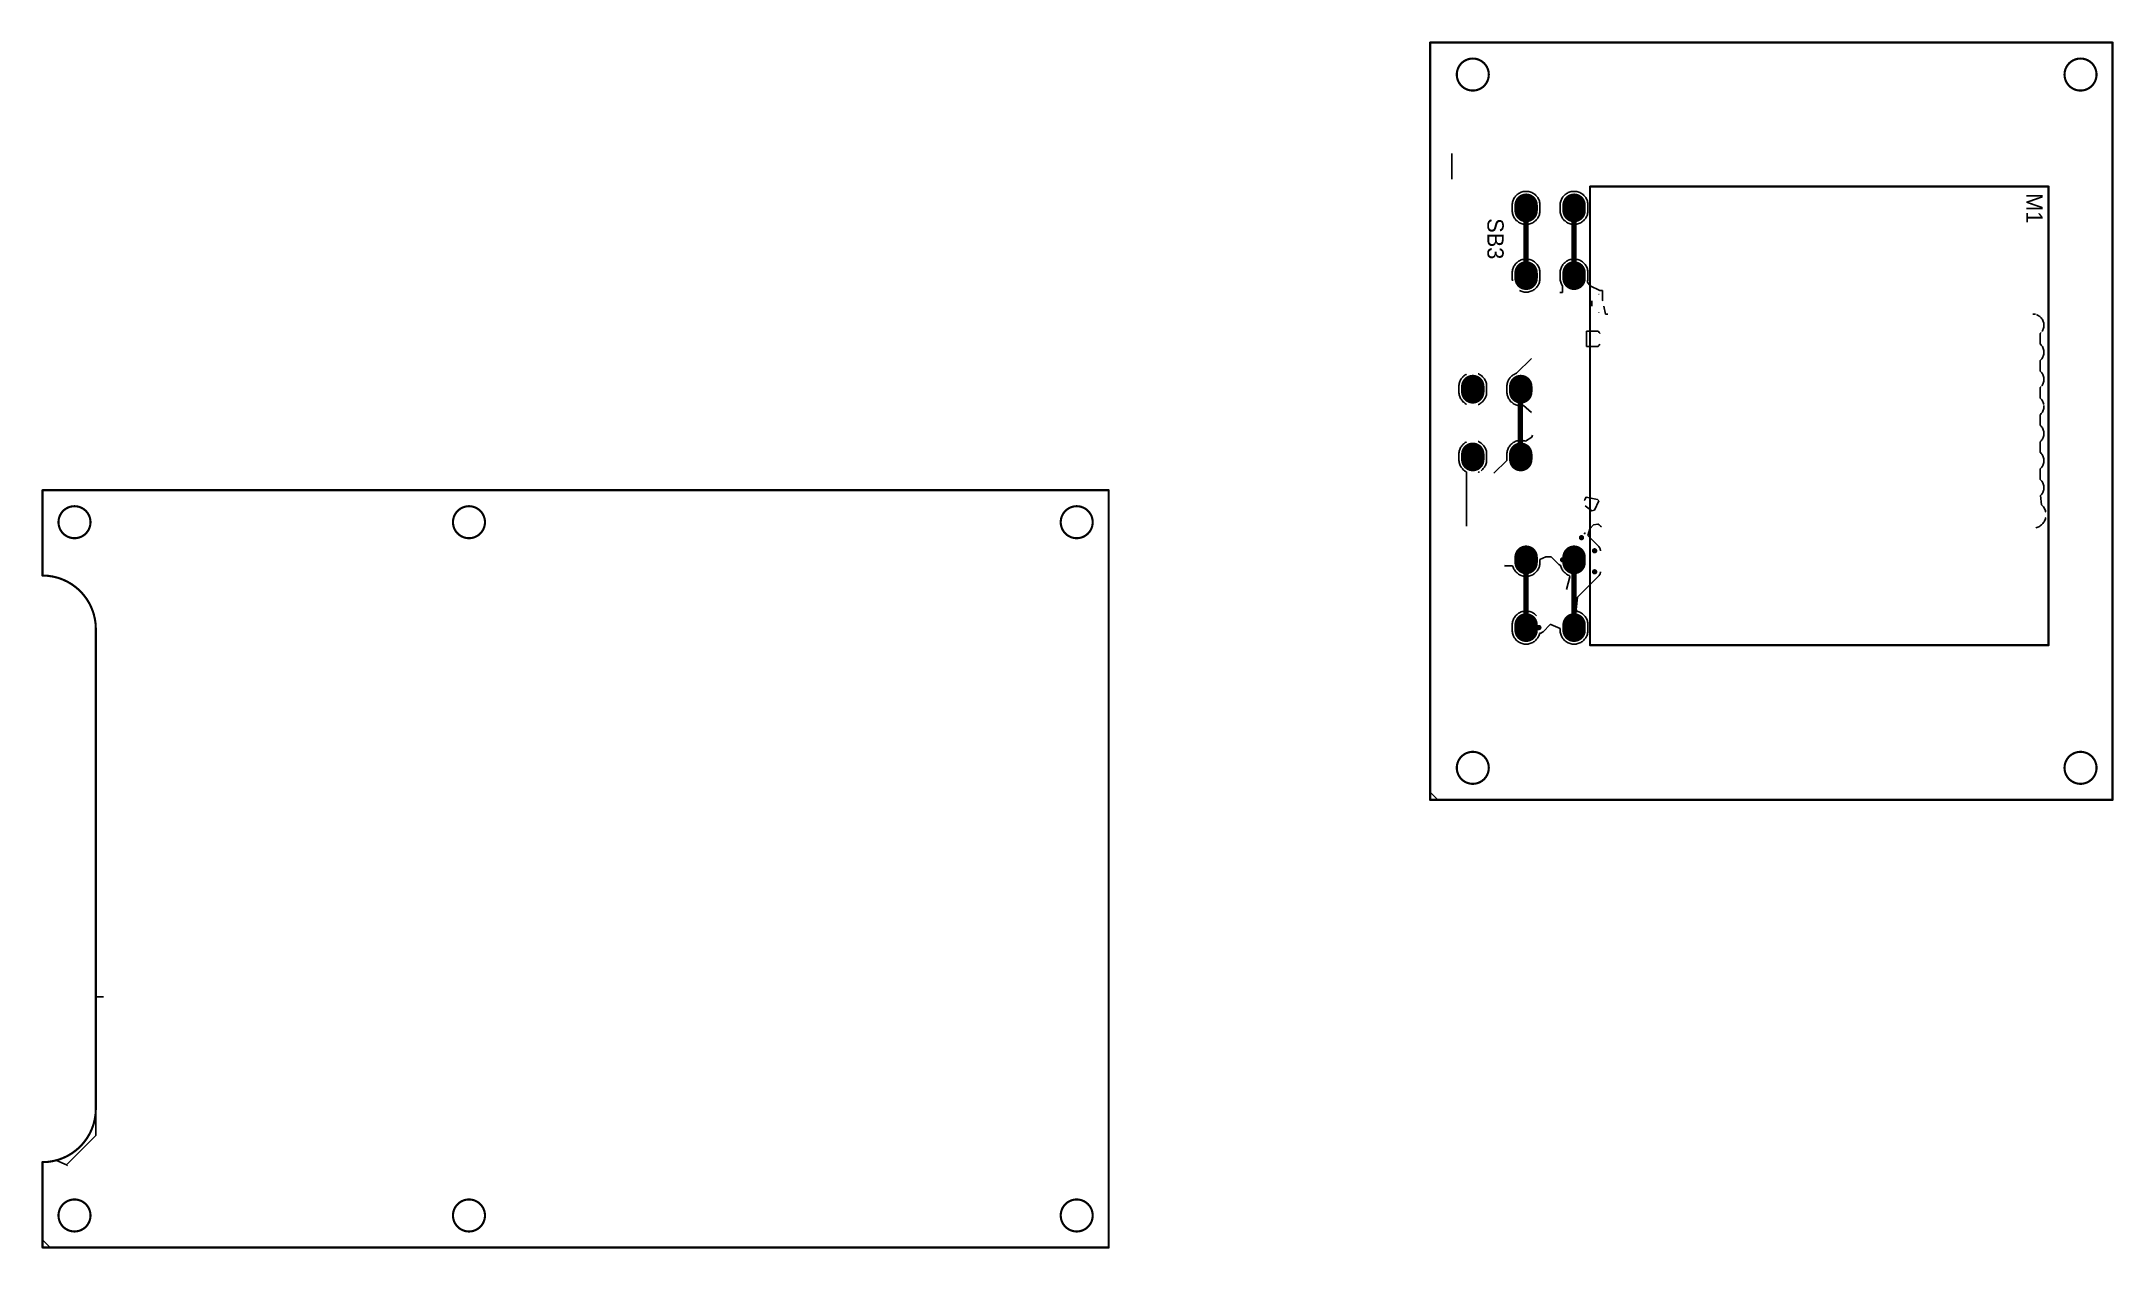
# Model space of a CAD drawing. Header units: millimetres. Extents: x 40 to 234, y 50 to 163.
import ezdxf

# ---------------------------------------------------------------- set-up
doc = ezdxf.new("R2010")
doc.units = ezdxf.units.MM
for name, color, linetype in [('BottomLayer', 5, 'Continuous'), ('BottomOverlay', 54, 'Continuous'), ('BottomSolder', 6, 'Continuous'), ('MultiLayer', 9, 'Continuous'), ('TopLayer', 1, 'Continuous'), ('TopOverlay', 2, 'Continuous'), ('TopSolder', 216, 'Continuous')]:
    doc.layers.add(name, color=color, linetype=linetype)

msp = doc.modelspace()

# ---------------------------------------------------------------- texts
at = {"layer": 'TopOverlay'}
for s, p in [('M1', (226.07, 148.85)), ('SB3', (175.52, 146.5))]:
    msp.add_text(s, height=1.524, rotation=270, dxfattribs=at).set_placement(p)

# ---------------------------------------------------------------- linework, layer by layer
at = {"layer": 'BottomLayer'}
for p, q in [((170.15, 92.68), (170.15, 162.97)), ((170.15, 162.97), (234.15, 162.97)), ((173.57, 161.36), (173.31, 161.23)), ((173.85, 161.45), (173.57, 161.36)), ((174.15, 161.48), (173.85, 161.45)), ((174.44, 161.45), (174.15, 161.48)), ((174.73, 161.36), (174.44, 161.45)), ((174.99, 161.23), (174.73, 161.36)), ((230.57, 161.36), (230.31, 161.23)), ((230.85, 161.45), (230.57, 161.36)), ((231.15, 161.48), (230.85, 161.45)), ((231.44, 161.45), (231.15, 161.48)), ((231.73, 161.36), (231.44, 161.45)), ((231.99, 161.23), (231.73, 161.36)), ((234.15, 162.97), (234.15, 91.97)), ((172.67, 160.27), (172.64, 159.97)), ((172.64, 159.97), (172.67, 159.68)), ((172.76, 160.55), (172.67, 160.27)), ((172.67, 159.68), (172.76, 159.4)), ((172.89, 160.81), (172.76, 160.55)), ((172.76, 159.4), (172.89, 159.13)), ((173.08, 161.04), (172.89, 160.81)), ((173.31, 161.23), (173.08, 161.04)), ((175.21, 161.04), (174.99, 161.23)), ((175.4, 160.81), (175.21, 161.04)), ((175.54, 160.55), (175.4, 160.81)), ((175.4, 159.13), (175.54, 159.4)), ((175.63, 160.27), (175.54, 160.55)), ((175.54, 159.4), (175.63, 159.68)), ((175.66, 159.97), (175.63, 160.27)), ((175.63, 159.68), (175.66, 159.97)), ((229.67, 160.27), (229.64, 159.97)), ((229.64, 159.97), (229.67, 159.68)), ((229.76, 160.55), (229.67, 160.27)), ((229.67, 159.68), (229.76, 159.4)), ((229.89, 160.81), (229.76, 160.55)), ((229.76, 159.4), (229.89, 159.13)), ((230.08, 161.04), (229.89, 160.81)), ((230.31, 161.23), (230.08, 161.04)), ((232.21, 161.04), (231.99, 161.23)), ((232.4, 160.81), (232.21, 161.04)), ((232.54, 160.55), (232.4, 160.81)), ((232.4, 159.13), (232.54, 159.4)), ((232.63, 160.27), (232.54, 160.55)), ((232.54, 159.4), (232.63, 159.68)), ((232.66, 159.97), (232.63, 160.27)), ((232.63, 159.68), (232.66, 159.97)), ((172.89, 159.13), (173.08, 158.91)), ((173.08, 158.91), (173.31, 158.72)), ((173.31, 158.72), (173.57, 158.58)), ((173.57, 158.58), (173.85, 158.49)), ((173.85, 158.49), (174.15, 158.47)), ((174.15, 158.47), (174.44, 158.49)), ((174.44, 158.49), (174.73, 158.58)), ((174.73, 158.58), (174.99, 158.72)), ((174.99, 158.72), (175.21, 158.91)), ((175.21, 158.91), (175.4, 159.13)), ((229.89, 159.13), (230.08, 158.91)), ((230.08, 158.91), (230.31, 158.72)), ((230.31, 158.72), (230.57, 158.58)), ((230.57, 158.58), (230.85, 158.49)), ((230.85, 158.49), (231.15, 158.47)), ((231.15, 158.47), (231.44, 158.49)), ((231.44, 158.49), (231.73, 158.58)), ((231.73, 158.58), (231.99, 158.72)), ((231.99, 158.72), (232.21, 158.91)), ((232.21, 158.91), (232.4, 159.13)), ((172.18, 152.56), (172.18, 152.56)), ((172.18, 152.56), (172.18, 150.17)), ((177.86, 147.91), (177.85, 147.82)), ((177.85, 147.82), (177.85, 147.72)), ((177.85, 147.72), (177.85, 147.22)), ((177.88, 148), (177.86, 147.91)), ((177.9, 148.09), (177.88, 148)), ((177.93, 148.18), (177.9, 148.09)), ((177.96, 148.26), (177.93, 148.18)), ((178.01, 148.35), (177.96, 148.26)), ((178.05, 148.43), (178.01, 148.35)), ((178.11, 148.5), (178.05, 148.43)), ((178.17, 148.57), (178.11, 148.5)), ((178.23, 148.64), (178.17, 148.57)), ((178.3, 148.71), (178.23, 148.64)), ((178.37, 148.76), (178.3, 148.71)), ((178.44, 148.82), (178.37, 148.76)), ((178.52, 148.86), (178.44, 148.82)), ((178.61, 148.91), (178.52, 148.86)), ((178.69, 148.94), (178.61, 148.91)), ((178.78, 148.97), (178.69, 148.94)), ((178.87, 148.99), (178.78, 148.97)), ((178.96, 149.01), (178.87, 148.99)), ((179.06, 149.02), (178.96, 149.01)), ((179.15, 149.02), (179.06, 149.02)), ((179.24, 149.02), (179.15, 149.02)), ((179.33, 149.01), (179.24, 149.02)), ((179.42, 148.99), (179.33, 149.01)), ((179.51, 148.97), (179.42, 148.99)), ((179.6, 148.94), (179.51, 148.97)), ((179.69, 148.91), (179.6, 148.94)), ((179.77, 148.86), (179.69, 148.91)), ((179.85, 148.82), (179.77, 148.86)), ((179.93, 148.76), (179.85, 148.82)), ((180, 148.71), (179.93, 148.76)), ((180.07, 148.64), (180, 148.71)), ((180.13, 148.57), (180.07, 148.64)), ((180.19, 148.5), (180.13, 148.57)), ((180.24, 148.43), (180.19, 148.5)), ((180.29, 148.35), (180.24, 148.43)), ((180.33, 148.26), (180.29, 148.35)), ((180.37, 148.18), (180.33, 148.26)), ((180.4, 148.09), (180.37, 148.18)), ((180.42, 148), (180.4, 148.09)), ((180.44, 147.91), (180.42, 148)), ((180.45, 147.82), (180.44, 147.91)), ((180.45, 147.72), (180.45, 147.82)), ((180.45, 147.22), (180.45, 147.72)), ((182.36, 147.91), (182.35, 147.82)), ((182.35, 147.82), (182.35, 147.72)), ((182.35, 147.72), (182.35, 147.22)), ((182.38, 148), (182.36, 147.91)), ((182.4, 148.09), (182.38, 148)), ((182.43, 148.18), (182.4, 148.09)), ((182.46, 148.26), (182.43, 148.18)), ((182.51, 148.35), (182.46, 148.26)), ((182.55, 148.43), (182.51, 148.35)), ((182.61, 148.5), (182.55, 148.43)), ((182.67, 148.57), (182.61, 148.5)), ((182.73, 148.64), (182.67, 148.57)), ((182.8, 148.71), (182.73, 148.64)), ((182.87, 148.76), (182.8, 148.71)), ((182.94, 148.82), (182.87, 148.76)), ((183.02, 148.86), (182.94, 148.82)), ((183.11, 148.91), (183.02, 148.86)), ((183.19, 148.94), (183.11, 148.91)), ((183.28, 148.97), (183.19, 148.94)), ((183.37, 148.99), (183.28, 148.97)), ((183.46, 149.01), (183.37, 148.99)), ((183.56, 149.02), (183.46, 149.01)), ((183.65, 149.02), (183.56, 149.02)), ((183.74, 149.02), (183.65, 149.02)), ((183.83, 149.01), (183.74, 149.02)), ((183.92, 148.99), (183.83, 149.01)), ((184.01, 148.97), (183.92, 148.99)), ((184.1, 148.94), (184.01, 148.97)), ((184.19, 148.91), (184.1, 148.94)), ((184.27, 148.86), (184.19, 148.91)), ((184.35, 148.82), (184.27, 148.86)), ((184.43, 148.76), (184.35, 148.82)), ((184.5, 148.71), (184.43, 148.76)), ((184.57, 148.64), (184.5, 148.71)), ((184.63, 148.57), (184.57, 148.64)), ((184.69, 148.5), (184.63, 148.57)), ((184.74, 148.43), (184.69, 148.5)), ((184.79, 148.35), (184.74, 148.43)), ((184.83, 148.26), (184.79, 148.35)), ((184.87, 148.18), (184.83, 148.26)), ((184.9, 148.09), (184.87, 148.18)), ((184.92, 148), (184.9, 148.09)), ((184.94, 147.91), (184.92, 148)), ((184.95, 147.82), (184.94, 147.91)), ((184.95, 147.72), (184.95, 147.82)), ((184.95, 147.22), (184.95, 147.72)), ((177.85, 147.22), (177.85, 147.13)), ((177.85, 147.13), (177.86, 147.04)), ((177.86, 147.04), (177.88, 146.95)), ((177.88, 146.95), (177.9, 146.86)), ((177.9, 146.86), (177.93, 146.77)), ((177.93, 146.77), (177.96, 146.68)), ((177.96, 146.68), (178.01, 146.6)), ((178.01, 146.6), (178.05, 146.52)), ((178.05, 146.52), (178.11, 146.44)), ((178.11, 146.44), (178.17, 146.37)), ((178.17, 146.37), (178.23, 146.3)), ((178.23, 146.3), (178.3, 146.24)), ((178.3, 146.24), (178.37, 146.18)), ((178.37, 146.18), (178.44, 146.13)), ((178.44, 146.13), (178.52, 146.08)), ((178.52, 146.08), (178.61, 146.04)), ((178.61, 146.04), (178.69, 146)), ((178.69, 146), (178.78, 145.97)), ((178.78, 145.97), (178.87, 145.95)), ((178.87, 145.95), (178.96, 145.93)), ((178.96, 145.93), (179.06, 145.92)), ((179.06, 145.92), (179.15, 145.92)), ((179.15, 145.92), (179.24, 145.92)), ((179.24, 145.92), (179.33, 145.93)), ((179.33, 145.93), (179.42, 145.95)), ((179.42, 145.95), (179.51, 145.97)), ((179.51, 145.97), (179.6, 146)), ((179.6, 146), (179.69, 146.04)), ((179.69, 146.04), (179.77, 146.08)), ((179.77, 146.08), (179.85, 146.13)), ((179.85, 146.13), (179.93, 146.18)), ((179.93, 146.18), (180, 146.24)), ((180, 146.24), (180.07, 146.3)), ((180.07, 146.3), (180.13, 146.37)), ((180.13, 146.37), (180.19, 146.44)), ((180.19, 146.44), (180.24, 146.52)), ((180.24, 146.52), (180.29, 146.6)), ((180.29, 146.6), (180.33, 146.68)), ((180.33, 146.68), (180.37, 146.77)), ((180.37, 146.77), (180.4, 146.86)), ((180.4, 146.86), (180.42, 146.95)), ((180.42, 146.95), (180.44, 147.04)), ((180.44, 147.04), (180.45, 147.13)), ((180.45, 147.13), (180.45, 147.22)), ((182.35, 147.22), (182.35, 147.13)), ((182.35, 147.13), (182.36, 147.04)), ((182.36, 147.04), (182.38, 146.95)), ((182.38, 146.95), (182.4, 146.86)), ((182.4, 146.86), (182.43, 146.77)), ((182.43, 146.77), (182.46, 146.68)), ((182.46, 146.68), (182.51, 146.6)), ((182.51, 146.6), (182.55, 146.52)), ((182.55, 146.52), (182.61, 146.44)), ((182.61, 146.44), (182.67, 146.37)), ((182.67, 146.37), (182.73, 146.3)), ((182.73, 146.3), (182.8, 146.24)), ((182.8, 146.24), (182.87, 146.18)), ((182.87, 146.18), (182.94, 146.13)), ((182.94, 146.13), (183.02, 146.08)), ((183.02, 146.08), (183.11, 146.04)), ((183.11, 146.04), (183.19, 146)), ((183.19, 146), (183.28, 145.97)), ((183.28, 145.97), (183.37, 145.95)), ((183.37, 145.95), (183.46, 145.93)), ((183.46, 145.93), (183.56, 145.92)), ((183.56, 145.92), (183.65, 145.92)), ((183.65, 145.92), (183.74, 145.92)), ((183.74, 145.92), (183.83, 145.93)), ((183.83, 145.93), (183.92, 145.95)), ((183.92, 145.95), (184.01, 145.97)), ((184.01, 145.97), (184.1, 146)), ((184.1, 146), (184.19, 146.04)), ((184.19, 146.04), (184.27, 146.08)), ((184.27, 146.08), (184.35, 146.13)), ((184.35, 146.13), (184.43, 146.18)), ((184.43, 146.18), (184.5, 146.24)), ((184.5, 146.24), (184.57, 146.3)), ((184.57, 146.3), (184.63, 146.37)), ((184.63, 146.37), (184.69, 146.44)), ((184.69, 146.44), (184.74, 146.52)), ((184.74, 146.52), (184.79, 146.6)), ((184.79, 146.6), (184.83, 146.68)), ((184.83, 146.68), (184.87, 146.77)), ((184.87, 146.77), (184.9, 146.86)), ((184.9, 146.86), (184.92, 146.95)), ((184.92, 146.95), (184.94, 147.04)), ((184.94, 147.04), (184.95, 147.13)), ((184.95, 147.13), (184.95, 147.22)), ((177.96, 141.91), (177.93, 141.83)), ((178.01, 142), (177.96, 141.91)), ((178.05, 142.08), (178.01, 142)), ((178.11, 142.15), (178.05, 142.08)), ((178.17, 142.22), (178.11, 142.15)), ((178.23, 142.29), (178.17, 142.22)), ((178.3, 142.36), (178.23, 142.29)), ((178.37, 142.41), (178.3, 142.36)), ((178.44, 142.47), (178.37, 142.41)), ((178.52, 142.51), (178.44, 142.47)), ((178.61, 142.56), (178.52, 142.51)), ((178.69, 142.59), (178.61, 142.56)), ((178.78, 142.62), (178.69, 142.59)), ((178.87, 142.64), (178.78, 142.62)), ((178.96, 142.66), (178.87, 142.64)), ((179.06, 142.67), (178.96, 142.66)), ((179.15, 142.67), (179.06, 142.67)), ((179.24, 142.67), (179.15, 142.67)), ((179.33, 142.66), (179.24, 142.67)), ((179.42, 142.64), (179.33, 142.66)), ((179.51, 142.62), (179.42, 142.64)), ((179.6, 142.59), (179.51, 142.62)), ((179.69, 142.56), (179.6, 142.59)), ((179.77, 142.51), (179.69, 142.56)), ((179.85, 142.47), (179.77, 142.51)), ((179.93, 142.41), (179.85, 142.47)), ((180, 142.36), (179.93, 142.41)), ((180.07, 142.29), (180, 142.36)), ((180.13, 142.22), (180.07, 142.29)), ((180.19, 142.15), (180.13, 142.22)), ((180.24, 142.08), (180.19, 142.15)), ((180.29, 142), (180.24, 142.08)), ((180.33, 141.91), (180.29, 142)), ((180.37, 141.83), (180.33, 141.91)), ((182.46, 141.91), (182.43, 141.83)), ((182.51, 142), (182.46, 141.91)), ((182.55, 142.08), (182.51, 142)), ((182.61, 142.15), (182.55, 142.08)), ((182.67, 142.22), (182.61, 142.15)), ((182.73, 142.29), (182.67, 142.22)), ((182.8, 142.36), (182.73, 142.29)), ((182.87, 142.41), (182.8, 142.36)), ((182.94, 142.47), (182.87, 142.41)), ((183.02, 142.51), (182.94, 142.47)), ((183.11, 142.56), (183.02, 142.51)), ((183.19, 142.59), (183.11, 142.56)), ((183.28, 142.62), (183.19, 142.59)), ((183.37, 142.64), (183.28, 142.62)), ((183.46, 142.66), (183.37, 142.64)), ((183.56, 142.67), (183.46, 142.66)), ((183.65, 142.67), (183.56, 142.67)), ((183.74, 142.67), (183.65, 142.67)), ((183.83, 142.66), (183.74, 142.67)), ((183.92, 142.64), (183.83, 142.66)), ((184.01, 142.62), (183.92, 142.64)), ((184.1, 142.59), (184.01, 142.62)), ((184.19, 142.56), (184.1, 142.59)), ((184.27, 142.51), (184.19, 142.56)), ((184.35, 142.47), (184.27, 142.51)), ((184.43, 142.41), (184.35, 142.47)), ((184.5, 142.36), (184.43, 142.41)), ((184.57, 142.29), (184.5, 142.36)), ((184.63, 142.22), (184.57, 142.29)), ((184.69, 142.15), (184.63, 142.22)), ((184.74, 142.08), (184.69, 142.15)), ((184.79, 142), (184.74, 142.08)), ((184.83, 141.91), (184.79, 142)), ((184.87, 141.83), (184.83, 141.91)), ((177.86, 141.56), (177.85, 141.47)), ((177.85, 141.47), (177.85, 141.37)), ((177.85, 141.37), (177.85, 140.87)), ((177.85, 140.87), (177.85, 140.78)), ((177.85, 140.78), (177.86, 140.69)), ((177.88, 141.65), (177.86, 141.56)), ((177.86, 140.69), (177.87, 140.62)), ((177.9, 141.74), (177.88, 141.65)), ((177.93, 141.83), (177.9, 141.74)), ((180, 139.89), (180.07, 139.95)), ((180.07, 139.95), (180.13, 140.02)), ((180.13, 140.02), (180.19, 140.09)), ((180.19, 140.09), (180.24, 140.17)), ((180.24, 140.17), (180.29, 140.25)), ((180.29, 140.25), (180.33, 140.33)), ((180.33, 140.33), (180.37, 140.42)), ((180.4, 141.74), (180.37, 141.83)), ((180.37, 140.42), (180.4, 140.51)), ((180.42, 141.65), (180.4, 141.74)), ((180.4, 140.51), (180.42, 140.6)), ((180.44, 141.56), (180.42, 141.65)), ((180.42, 140.6), (180.44, 140.69)), ((180.45, 141.47), (180.44, 141.56)), ((180.44, 140.69), (180.45, 140.78)), ((180.45, 141.37), (180.45, 141.47)), ((180.45, 140.87), (180.45, 141.37)), ((180.45, 140.78), (180.45, 140.87)), ((182.36, 141.56), (182.35, 141.47)), ((182.35, 141.47), (182.35, 141.37)), ((182.35, 141.37), (182.35, 140.87)), ((182.35, 140.87), (182.35, 140.78)), ((182.35, 140.78), (182.36, 140.69)), ((182.38, 141.65), (182.36, 141.56)), ((182.36, 140.69), (182.38, 140.6)), ((182.4, 141.74), (182.38, 141.65)), ((182.38, 140.6), (182.4, 140.51)), ((182.43, 141.83), (182.4, 141.74)), ((182.4, 140.51), (182.43, 140.42)), ((182.43, 140.42), (182.46, 140.33)), ((182.46, 140.33), (182.51, 140.25)), ((182.51, 140.25), (182.55, 140.17)), ((182.55, 140.17), (182.57, 140.14)), ((182.57, 140.14), (182.57, 139.55)), ((184.9, 141.74), (184.87, 141.83)), ((184.92, 141.65), (184.9, 141.74)), ((184.9, 140.51), (184.92, 140.6)), ((185.17, 140.16), (184.9, 140.51)), ((184.94, 141.56), (184.92, 141.65)), ((184.92, 140.6), (184.94, 140.69)), ((184.95, 141.47), (184.94, 141.56)), ((184.94, 140.69), (184.95, 140.78)), ((184.95, 141.37), (184.95, 141.47)), ((184.95, 140.87), (184.95, 141.37)), ((184.95, 140.78), (184.95, 140.87)), ((186.05, 139.72), (185.17, 140.16)), ((178.53, 139.73), (178.61, 139.69)), ((178.61, 139.69), (178.69, 139.65)), ((178.69, 139.65), (178.78, 139.62)), ((178.78, 139.62), (178.87, 139.6)), ((178.87, 139.6), (178.96, 139.58)), ((178.96, 139.58), (179.06, 139.57)), ((179.06, 139.57), (179.15, 139.57)), ((179.15, 139.57), (179.24, 139.57)), ((179.24, 139.57), (179.33, 139.58)), ((179.33, 139.58), (179.42, 139.6)), ((179.42, 139.6), (179.51, 139.62)), ((179.51, 139.62), (179.6, 139.65)), ((179.6, 139.65), (179.69, 139.69)), ((179.69, 139.69), (179.77, 139.73)), ((179.77, 139.73), (179.85, 139.78)), ((179.85, 139.78), (179.93, 139.83)), ((179.93, 139.83), (180, 139.89)), ((182.57, 139.55), (182.32, 139.55)), ((185.32, 138.27), (185.32, 138.77)), ((186.32, 139.72), (186.05, 139.72)), ((186.32, 138.83), (186.32, 139.72)), ((186.34, 138.77), (186.32, 138.83)), ((186.61, 137.52), (186.45, 138.27)), ((186.71, 137.52), (186.61, 137.52)), ((186.8, 137.52), (186.71, 137.52)), ((186.8, 137.52), (186.8, 137.52)), ((186.8, 137.52), (186.8, 137.52)), ((226.76, 137.52), (226.67, 137.52)), ((226.85, 137.51), (226.76, 137.52)), ((226.94, 137.49), (226.85, 137.51)), ((227.11, 137.42), (227.03, 137.46)), ((227.19, 137.38), (227.11, 137.42)), ((227.27, 137.33), (227.19, 137.38)), ((227.34, 137.28), (227.27, 137.33)), ((227.41, 137.22), (227.34, 137.28)), ((227.47, 137.15), (227.41, 137.22)), ((227.53, 137.08), (227.47, 137.15)), ((227.58, 137), (227.53, 137.08)), ((227.62, 136.92), (227.58, 137)), ((227.66, 136.83), (227.62, 136.92)), ((227.62, 136.03), (227.66, 136.11)), ((227.68, 136.74), (227.66, 136.83)), ((227.66, 136.11), (227.68, 136.2)), ((227.7, 136.65), (227.68, 136.74)), ((227.68, 136.2), (227.7, 136.29)), ((227.72, 136.56), (227.7, 136.65)), ((227.7, 136.29), (227.72, 136.38)), ((227.72, 136.47), (227.72, 136.56)), ((227.72, 136.38), (227.72, 136.47)), ((184.8, 134.82), (184.8, 135.92)), ((184.8, 135.92), (185.9, 135.92)), ((184.8, 134.48), (184.8, 134.82)), ((184.8, 134.82), (184.8, 134.82)), ((184.8, 134.82), (184.8, 134.82)), ((184.8, 134.82), (184.8, 134.82)), ((184.8, 134.82), (184.8, 134.82)), ((184.8, 134.82), (184.8, 134.82)), ((185.9, 134.48), (184.8, 134.48)), ((185.9, 135.92), (185.94, 135.87)), ((185.94, 134.54), (185.9, 134.48)), ((185.94, 135.87), (185.99, 135.8)), ((185.99, 134.61), (185.94, 134.54)), ((185.99, 135.8), (186.06, 135.73)), ((186.06, 134.68), (185.99, 134.61)), ((186.06, 135.73), (186.08, 135.7)), ((186.08, 134.7), (186.06, 134.68)), ((227.38, 135.7), (227.41, 135.73)), ((227.38, 134.7), (227.38, 135.7)), ((227.41, 134.68), (227.38, 134.7)), ((227.41, 135.73), (227.47, 135.8)), ((227.47, 134.61), (227.41, 134.68)), ((227.53, 134.54), (227.47, 134.61)), ((227.53, 135.87), (227.58, 135.95)), ((227.58, 134.46), (227.53, 134.54)), ((227.58, 135.95), (227.62, 136.03)), ((227.62, 134.38), (227.58, 134.46)), ((227.66, 134.29), (227.62, 134.38)), ((227.68, 134.2), (227.66, 134.29)), ((227.7, 134.11), (227.68, 134.2)), ((227.72, 134.02), (227.7, 134.11)), ((179.66, 133.36), (178.26, 131.96)), ((227.38, 133.16), (227.41, 133.19)), ((227.38, 132.16), (227.38, 133.16)), ((227.41, 132.14), (227.38, 132.16)), ((227.41, 133.19), (227.47, 133.26)), ((227.47, 133.26), (227.53, 133.33)), ((227.53, 133.33), (227.58, 133.41)), ((227.58, 133.41), (227.62, 133.49)), ((227.62, 133.49), (227.66, 133.57)), ((227.66, 133.57), (227.68, 133.66)), ((227.68, 133.66), (227.7, 133.75)), ((227.7, 133.75), (227.72, 133.84)), ((227.72, 133.93), (227.72, 134.02)), ((227.72, 133.84), (227.72, 133.93)), ((172.86, 130.91), (172.85, 130.82)), ((172.85, 130.82), (172.85, 130.72)), ((172.85, 130.72), (172.85, 130.22)), ((172.85, 130.22), (172.85, 130.13)), ((172.88, 131), (172.86, 130.91)), ((172.9, 131.09), (172.88, 131)), ((172.93, 131.18), (172.9, 131.09)), ((172.96, 131.26), (172.93, 131.18)), ((173.01, 131.35), (172.96, 131.26)), ((173.05, 131.43), (173.01, 131.35)), ((173.11, 131.5), (173.05, 131.43)), ((173.17, 131.57), (173.11, 131.5)), ((173.23, 131.64), (173.17, 131.57)), ((173.3, 131.71), (173.23, 131.64)), ((173.37, 131.76), (173.3, 131.71)), ((173.44, 131.82), (173.37, 131.76)), ((173.52, 131.86), (173.44, 131.82)), ((173.55, 131.88), (173.52, 131.86)), ((174.69, 131.91), (174.65, 131.92)), ((174.77, 131.86), (174.69, 131.91)), ((174.85, 131.82), (174.77, 131.86)), ((174.93, 131.76), (174.85, 131.82)), ((175, 131.71), (174.93, 131.76)), ((175.07, 131.64), (175, 131.71)), ((175.13, 131.57), (175.07, 131.64)), ((175.19, 131.5), (175.13, 131.57)), ((175.24, 131.43), (175.19, 131.5)), ((175.29, 131.35), (175.24, 131.43)), ((175.33, 131.26), (175.29, 131.35)), ((175.37, 131.18), (175.33, 131.26)), ((175.4, 131.09), (175.37, 131.18)), ((175.42, 131), (175.4, 131.09)), ((175.44, 130.91), (175.42, 131)), ((175.45, 130.82), (175.44, 130.91)), ((175.45, 130.72), (175.45, 130.82)), ((175.45, 130.22), (175.45, 130.72)), ((175.45, 130.13), (175.45, 130.22)), ((177.36, 130.91), (177.35, 130.82)), ((177.35, 130.82), (177.35, 130.72)), ((177.35, 130.72), (177.35, 130.22)), ((177.35, 130.22), (177.35, 130.13)), ((177.38, 131), (177.36, 130.91)), ((177.4, 131.09), (177.38, 131)), ((177.43, 131.18), (177.4, 131.09)), ((177.46, 131.26), (177.43, 131.18)), ((177.51, 131.35), (177.46, 131.26)), ((177.55, 131.43), (177.51, 131.35)), ((177.61, 131.5), (177.55, 131.43)), ((177.67, 131.57), (177.61, 131.5)), ((177.73, 131.64), (177.67, 131.57)), ((177.8, 131.71), (177.73, 131.64)), ((177.87, 131.76), (177.8, 131.71)), ((177.94, 131.82), (177.87, 131.76)), ((178.02, 131.86), (177.94, 131.82)), ((178.11, 131.91), (178.02, 131.86)), ((178.19, 131.94), (178.11, 131.91)), ((178.26, 131.96), (178.19, 131.94)), ((227.38, 130.62), (227.41, 130.65)), ((227.38, 129.62), (227.38, 130.62)), ((227.47, 132.07), (227.41, 132.14)), ((227.41, 130.65), (227.47, 130.72)), ((227.53, 132), (227.47, 132.07)), ((227.58, 131.92), (227.53, 132)), ((227.53, 130.79), (227.58, 130.87)), ((227.62, 131.84), (227.58, 131.92)), ((227.58, 130.87), (227.62, 130.95)), ((227.66, 131.75), (227.62, 131.84)), ((227.62, 130.95), (227.66, 131.03)), ((227.68, 131.66), (227.66, 131.75)), ((227.66, 131.03), (227.68, 131.12)), ((227.7, 131.57), (227.68, 131.66)), ((227.68, 131.12), (227.7, 131.21)), ((227.72, 131.48), (227.7, 131.57)), ((227.7, 131.21), (227.72, 131.3)), ((227.72, 131.39), (227.72, 131.48)), ((227.72, 131.3), (227.72, 131.39)), ((172.85, 130.13), (172.86, 130.04)), ((172.86, 130.04), (172.88, 129.95)), ((172.88, 129.95), (172.9, 129.86)), ((172.9, 129.86), (172.93, 129.77)), ((172.93, 129.77), (172.96, 129.68)), ((172.96, 129.68), (173.01, 129.6)), ((173.01, 129.6), (173.05, 129.52)), ((173.05, 129.52), (173.11, 129.44)), ((173.11, 129.44), (173.17, 129.37)), ((173.17, 129.37), (173.23, 129.3)), ((173.23, 129.3), (173.3, 129.24)), ((173.3, 129.24), (173.37, 129.18)), ((173.37, 129.18), (173.44, 129.13)), ((173.44, 129.13), (173.52, 129.08)), ((173.52, 129.08), (173.55, 129.07)), ((174.65, 129.02), (174.69, 129.04)), ((174.69, 129.04), (174.77, 129.08)), ((174.77, 129.08), (174.85, 129.13)), ((174.85, 129.13), (174.93, 129.18)), ((174.93, 129.18), (175, 129.24)), ((175, 129.24), (175.07, 129.3)), ((175.07, 129.3), (175.13, 129.37)), ((175.13, 129.37), (175.19, 129.44)), ((175.19, 129.44), (175.24, 129.52)), ((175.24, 129.52), (175.29, 129.6)), ((175.29, 129.6), (175.33, 129.68)), ((175.33, 129.68), (175.37, 129.77)), ((175.37, 129.77), (175.4, 129.86)), ((175.4, 129.86), (175.42, 129.95)), ((175.42, 129.95), (175.44, 130.04)), ((175.44, 130.04), (175.45, 130.13)), ((177.35, 130.13), (177.36, 130.04)), ((177.36, 130.04), (177.38, 129.95)), ((177.38, 129.95), (177.4, 129.86)), ((177.4, 129.86), (177.43, 129.77)), ((177.43, 129.77), (177.46, 129.68)), ((177.46, 129.68), (177.51, 129.6)), ((177.51, 129.6), (177.55, 129.52)), ((177.55, 129.52), (177.61, 129.44)), ((177.61, 129.44), (177.67, 129.37)), ((177.67, 129.37), (177.73, 129.3)), ((177.73, 129.3), (177.8, 129.24)), ((177.8, 129.24), (177.87, 129.18)), ((177.87, 129.18), (177.94, 129.13)), ((177.94, 129.13), (178.02, 129.08)), ((178.02, 129.08), (178.11, 129.04)), ((178.11, 129.04), (178.19, 129)), ((178.19, 129), (178.28, 128.97)), ((178.28, 128.97), (178.37, 128.95)), ((178.37, 128.95), (178.46, 128.93)), ((178.46, 128.93), (178.56, 128.92)), ((178.56, 128.92), (178.65, 128.92)), ((178.65, 128.92), (178.74, 128.92)), ((178.74, 128.92), (178.83, 128.93)), ((178.83, 128.93), (178.91, 128.95)), ((178.91, 128.95), (179.66, 128.29)), ((227.41, 129.6), (227.38, 129.62)), ((227.47, 129.53), (227.41, 129.6)), ((227.53, 129.46), (227.47, 129.53)), ((227.58, 129.38), (227.53, 129.46)), ((227.53, 128.25), (227.58, 128.33)), ((227.62, 129.3), (227.58, 129.38)), ((227.58, 128.33), (227.62, 128.41)), ((227.66, 129.21), (227.62, 129.3)), ((227.62, 128.41), (227.66, 128.49)), ((227.68, 129.12), (227.66, 129.21)), ((227.66, 128.49), (227.68, 128.58)), ((227.7, 129.03), (227.68, 129.12)), ((227.68, 128.58), (227.7, 128.67)), ((227.7, 128.67), (227.72, 128.76)), ((227.72, 128.85), (227.72, 128.94)), ((227.72, 128.76), (227.72, 128.85)), ((227.38, 128.08), (227.41, 128.11)), ((227.38, 127.08), (227.38, 128.08)), ((227.41, 127.06), (227.38, 127.08)), ((227.41, 128.11), (227.47, 128.18)), ((227.47, 126.99), (227.41, 127.06)), ((227.47, 128.18), (227.53, 128.25)), ((227.53, 126.92), (227.47, 126.99)), ((227.58, 126.84), (227.53, 126.92)), ((227.62, 126.76), (227.58, 126.84)), ((227.66, 126.67), (227.62, 126.76)), ((227.68, 126.58), (227.66, 126.67)), ((227.7, 126.49), (227.68, 126.58)), ((227.72, 126.4), (227.7, 126.49)), ((227.72, 126.31), (227.72, 126.4)), ((172.86, 124.56), (172.85, 124.47)), ((172.85, 124.47), (172.85, 124.37)), ((172.88, 124.65), (172.86, 124.56)), ((172.9, 124.74), (172.88, 124.65)), ((172.93, 124.83), (172.9, 124.74)), ((172.96, 124.91), (172.93, 124.83)), ((173.01, 125), (172.96, 124.91)), ((173.05, 125.08), (173.01, 125)), ((173.11, 125.15), (173.05, 125.08)), ((173.17, 125.22), (173.11, 125.15)), ((173.23, 125.29), (173.17, 125.22)), ((173.3, 125.36), (173.23, 125.29)), ((173.37, 125.41), (173.3, 125.36)), ((173.44, 125.47), (173.37, 125.41)), ((173.52, 125.51), (173.44, 125.47)), ((173.55, 125.53), (173.52, 125.51)), ((174.69, 125.56), (174.65, 125.57)), ((174.77, 125.51), (174.69, 125.56)), ((174.85, 125.47), (174.77, 125.51)), ((174.93, 125.41), (174.85, 125.47)), ((175, 125.36), (174.93, 125.41)), ((175.07, 125.29), (175, 125.36)), ((175.13, 125.22), (175.07, 125.29)), ((175.19, 125.15), (175.13, 125.22)), ((175.24, 125.08), (175.19, 125.15)), ((175.29, 125), (175.24, 125.08)), ((175.33, 124.91), (175.29, 125)), ((175.37, 124.83), (175.33, 124.91)), ((175.4, 124.74), (175.37, 124.83)), ((175.42, 124.65), (175.4, 124.74)), ((175.44, 124.56), (175.42, 124.65)), ((175.45, 124.47), (175.44, 124.56)), ((175.45, 124.37), (175.45, 124.47)), ((177.36, 124.56), (177.35, 124.47)), ((177.35, 124.47), (177.35, 124.37)), ((177.38, 124.65), (177.36, 124.56)), ((177.4, 124.74), (177.38, 124.65)), ((177.43, 124.83), (177.4, 124.74)), ((177.46, 124.91), (177.43, 124.83)), ((177.51, 125), (177.46, 124.91)), ((177.55, 125.08), (177.51, 125)), ((177.61, 125.15), (177.55, 125.08)), ((177.67, 125.22), (177.61, 125.15)), ((177.73, 125.29), (177.67, 125.22)), ((177.8, 125.36), (177.73, 125.29)), ((177.87, 125.41), (177.8, 125.36)), ((177.94, 125.47), (177.87, 125.41)), ((178.02, 125.51), (177.94, 125.47)), ((178.11, 125.56), (178.02, 125.51)), ((178.19, 125.59), (178.11, 125.56)), ((178.28, 125.62), (178.19, 125.59)), ((178.37, 125.64), (178.28, 125.62)), ((178.46, 125.66), (178.37, 125.64)), ((178.56, 125.67), (178.46, 125.66)), ((178.65, 125.67), (178.56, 125.67)), ((178.74, 125.67), (178.65, 125.67)), ((178.83, 125.66), (178.74, 125.67)), ((178.92, 125.64), (178.83, 125.66)), ((179.01, 125.62), (178.92, 125.64)), ((179.1, 125.59), (179.01, 125.62)), ((179.69, 125.98), (179.1, 125.59)), ((179.1, 125.59), (179.1, 125.59)), ((179.1, 125.59), (179.1, 125.59)), ((179.72, 126.07), (179.69, 125.98)), ((179.76, 126.16), (179.72, 126.07)), ((227.38, 125.54), (227.41, 125.57)), ((227.38, 124.54), (227.38, 125.54)), ((227.41, 124.52), (227.38, 124.54)), ((227.41, 125.57), (227.47, 125.64)), ((227.47, 124.45), (227.41, 124.52)), ((227.47, 125.64), (227.53, 125.71)), ((227.53, 124.38), (227.47, 124.45)), ((227.53, 125.71), (227.58, 125.79)), ((227.58, 125.79), (227.62, 125.87)), ((227.62, 125.87), (227.66, 125.95)), ((227.66, 125.95), (227.68, 126.04)), ((227.68, 126.04), (227.7, 126.13)), ((227.7, 126.13), (227.72, 126.22)), ((227.72, 126.22), (227.72, 126.31)), ((172.85, 124.37), (172.85, 123.87)), ((172.85, 123.87), (172.85, 123.78)), ((172.85, 123.78), (172.86, 123.69)), ((172.86, 123.69), (172.88, 123.6)), ((172.88, 123.6), (172.9, 123.51)), ((172.9, 123.51), (172.93, 123.42)), ((172.93, 123.42), (172.96, 123.33)), ((172.96, 123.33), (173.01, 123.25)), ((173.01, 123.25), (173.05, 123.17)), ((173.05, 123.17), (173.11, 123.09)), ((173.11, 123.09), (173.17, 123.02)), ((173.17, 123.02), (173.23, 122.95)), ((173.23, 122.95), (173.3, 122.89)), ((173.3, 122.89), (173.37, 122.83)), ((173.37, 122.83), (173.44, 122.78)), ((173.44, 122.78), (173.52, 122.73)), ((173.52, 122.73), (173.55, 122.72)), ((173.55, 122.72), (173.55, 117.62)), ((174.65, 122.67), (174.69, 122.69)), ((174.69, 122.69), (174.77, 122.73)), ((174.93, 122.83), (175, 122.89)), ((175, 122.89), (175.07, 122.95)), ((175.07, 122.95), (175.13, 123.02)), ((175.13, 123.02), (175.19, 123.09)), ((175.19, 123.09), (175.24, 123.17)), ((175.24, 123.17), (175.29, 123.25)), ((175.29, 123.25), (175.33, 123.33)), ((175.33, 123.33), (175.37, 123.42)), ((175.37, 123.42), (175.4, 123.51)), ((175.4, 123.51), (175.42, 123.6)), ((175.42, 123.6), (175.44, 123.69)), ((175.44, 123.69), (175.45, 123.78)), ((175.45, 123.87), (175.45, 124.37)), ((175.45, 123.78), (175.45, 123.87)), ((177.35, 123.8), (176.13, 122.59)), ((177.35, 124.37), (177.35, 123.87)), ((177.35, 123.87), (177.35, 123.8)), ((227.38, 123), (227.41, 123.03)), ((227.38, 122), (227.38, 123)), ((227.41, 123.03), (227.47, 123.1)), ((227.47, 123.1), (227.53, 123.17)), ((227.58, 124.3), (227.53, 124.38)), ((227.53, 123.17), (227.58, 123.25)), ((227.62, 124.22), (227.58, 124.3)), ((227.58, 123.25), (227.62, 123.33)), ((227.66, 124.13), (227.62, 124.22)), ((227.62, 123.33), (227.66, 123.41)), ((227.68, 124.04), (227.66, 124.13)), ((227.66, 123.41), (227.68, 123.5)), ((227.7, 123.95), (227.68, 124.04)), ((227.68, 123.5), (227.7, 123.59)), ((227.72, 123.86), (227.7, 123.95)), ((227.7, 123.59), (227.72, 123.68)), ((227.72, 123.77), (227.72, 123.86)), ((227.72, 123.68), (227.72, 123.77)), ((40, 113.01), (40, 121)), ((40, 121), (140, 121)), ((140, 121), (140, 50)), ((227.41, 121.98), (227.38, 122)), ((227.47, 121.91), (227.41, 121.98)), ((227.41, 120.49), (227.47, 120.56)), ((227.53, 121.84), (227.47, 121.91)), ((227.47, 120.56), (227.53, 120.63)), ((227.58, 121.76), (227.53, 121.84)), ((227.53, 120.63), (227.58, 120.71)), ((227.62, 121.68), (227.58, 121.76)), ((227.58, 120.71), (227.62, 120.79)), ((227.66, 121.59), (227.62, 121.68)), ((227.62, 120.79), (227.66, 120.87)), ((227.68, 121.5), (227.66, 121.59)), ((227.66, 120.87), (227.68, 120.96)), ((227.7, 121.41), (227.68, 121.5)), ((227.68, 120.96), (227.7, 121.05)), ((227.72, 121.32), (227.7, 121.41)), ((227.7, 121.05), (227.72, 121.14)), ((227.72, 121.23), (227.72, 121.32)), ((227.72, 121.14), (227.72, 121.23)), ((41.61, 118.58), (41.52, 118.29)), ((41.75, 118.84), (41.61, 118.58)), ((41.93, 119.07), (41.75, 118.84)), ((42.16, 119.25), (41.93, 119.07)), ((42.42, 119.39), (42.16, 119.25)), ((42.71, 119.48), (42.42, 119.39)), ((43, 119.51), (42.71, 119.48)), ((43.29, 119.48), (43, 119.51)), ((43.58, 119.39), (43.29, 119.48)), ((43.84, 119.25), (43.58, 119.39)), ((44.07, 119.07), (43.84, 119.25)), ((44.25, 118.84), (44.07, 119.07)), ((44.39, 118.58), (44.25, 118.84)), ((44.48, 118.29), (44.39, 118.58)), ((78.61, 118.58), (78.52, 118.29)), ((78.75, 118.84), (78.61, 118.58)), ((78.93, 119.07), (78.75, 118.84)), ((79.16, 119.25), (78.93, 119.07)), ((79.42, 119.39), (79.16, 119.25)), ((79.71, 119.48), (79.42, 119.39)), ((80, 119.51), (79.71, 119.48)), ((80.29, 119.48), (80, 119.51)), ((80.58, 119.39), (80.29, 119.48)), ((80.84, 119.25), (80.58, 119.39)), ((81.07, 119.07), (80.84, 119.25)), ((81.25, 118.84), (81.07, 119.07)), ((81.39, 118.58), (81.25, 118.84)), ((81.48, 118.29), (81.39, 118.58)), ((135.61, 118.58), (135.52, 118.29)), ((135.75, 118.84), (135.61, 118.58)), ((135.93, 119.07), (135.75, 118.84)), ((136.16, 119.25), (135.93, 119.07)), ((136.42, 119.39), (136.16, 119.25)), ((136.71, 119.48), (136.42, 119.39)), ((137, 119.51), (136.71, 119.48)), ((137.29, 119.48), (137, 119.51)), ((137.58, 119.39), (137.29, 119.48)), ((137.84, 119.25), (137.58, 119.39)), ((138.07, 119.07), (137.84, 119.25)), ((138.25, 118.84), (138.07, 119.07)), ((138.39, 118.58), (138.25, 118.84)), ((138.48, 118.29), (138.39, 118.58)), ((184.61, 120.03), (184.66, 120.11)), ((184.66, 120.11), (184.7, 120.19)), ((185.31, 119.08), (184.68, 119.55)), ((184.7, 120.19), (184.74, 120.27)), ((184.74, 120.27), (184.76, 120.35)), ((184.76, 120.35), (184.79, 120.35)), ((184.79, 120.35), (185.85, 120.12)), ((185.57, 119.14), (185.31, 119.08)), ((185.96, 120), (185.57, 119.14)), ((185.85, 120.12), (185.96, 120)), ((227.48, 119.64), (227.41, 120.49)), ((227.41, 120.49), (227.41, 120.49)), ((227.55, 119.58), (227.48, 119.64)), ((227.62, 119.5), (227.55, 119.58)), ((227.68, 119.43), (227.62, 119.5)), ((227.73, 119.35), (227.68, 119.43)), ((227.78, 119.26), (227.73, 119.35)), ((227.82, 119.17), (227.78, 119.26)), ((227.86, 119.08), (227.82, 119.17)), ((227.88, 118.98), (227.86, 119.08)), ((227.89, 118.94), (227.88, 118.98)), ((41.52, 118.29), (41.49, 118)), ((41.49, 118), (41.52, 117.71)), ((41.52, 117.71), (41.61, 117.42)), ((41.61, 117.42), (41.75, 117.16)), ((41.75, 117.16), (41.93, 116.93)), ((41.93, 116.93), (42.16, 116.75)), ((42.16, 116.75), (42.42, 116.61)), ((43.58, 116.61), (43.84, 116.75)), ((43.84, 116.75), (44.07, 116.93)), ((44.07, 116.93), (44.25, 117.16)), ((44.25, 117.16), (44.39, 117.42)), ((44.39, 117.42), (44.48, 117.71)), ((44.51, 118), (44.48, 118.29)), ((44.48, 117.71), (44.51, 118)), ((78.52, 118.29), (78.49, 118)), ((78.49, 118), (78.52, 117.71)), ((78.52, 117.71), (78.61, 117.42)), ((78.61, 117.42), (78.75, 117.16)), ((78.75, 117.16), (78.93, 116.93)), ((78.93, 116.93), (79.16, 116.75)), ((79.16, 116.75), (79.42, 116.61)), ((80.58, 116.61), (80.84, 116.75)), ((80.84, 116.75), (81.07, 116.93)), ((81.07, 116.93), (81.25, 117.16)), ((81.25, 117.16), (81.39, 117.42)), ((81.39, 117.42), (81.48, 117.71)), ((81.51, 118), (81.48, 118.29)), ((81.48, 117.71), (81.51, 118)), ((135.52, 118.29), (135.49, 118)), ((135.49, 118), (135.52, 117.71)), ((135.52, 117.71), (135.61, 117.42)), ((135.61, 117.42), (135.75, 117.16)), ((135.75, 117.16), (135.93, 116.93)), ((135.93, 116.93), (136.16, 116.75)), ((136.16, 116.75), (136.42, 116.61)), ((137.58, 116.61), (137.84, 116.75)), ((137.84, 116.75), (138.07, 116.93)), ((138.07, 116.93), (138.25, 117.16)), ((138.25, 117.16), (138.39, 117.42)), ((138.39, 117.42), (138.48, 117.71)), ((138.51, 118), (138.48, 118.29)), ((138.48, 117.71), (138.51, 118)), ((184.93, 116.74), (185.13, 117.37)), ((185.96, 115.71), (184.93, 116.74)), ((185.13, 117.37), (185.46, 117.74)), ((185.46, 117.74), (185.89, 117.83)), ((185.89, 117.83), (185.91, 117.81)), ((185.91, 117.81), (185.99, 117.74)), ((185.99, 117.74), (186.06, 117.68)), ((186.06, 117.68), (186.14, 117.63)), ((186.14, 117.63), (186.23, 117.58)), ((226.96, 117.48), (227.05, 117.5)), ((227.05, 117.5), (227.15, 117.54)), ((227.15, 117.54), (227.24, 117.58)), ((227.24, 117.58), (227.32, 117.63)), ((227.32, 117.63), (227.4, 117.68)), ((227.4, 117.68), (227.48, 117.74)), ((227.48, 117.74), (227.55, 117.81)), ((227.55, 117.81), (227.62, 117.88)), ((227.62, 117.88), (227.68, 117.96)), ((227.68, 117.96), (227.73, 118.04)), ((227.73, 118.04), (227.78, 118.12)), ((227.78, 118.12), (227.82, 118.21)), ((227.82, 118.21), (227.86, 118.31)), ((227.86, 118.31), (227.88, 118.4)), ((227.88, 118.4), (227.89, 118.44)), ((42.42, 116.61), (42.71, 116.52)), ((42.71, 116.52), (43, 116.49)), ((43, 116.49), (43.29, 116.52)), ((43.29, 116.52), (43.58, 116.61)), ((79.42, 116.61), (79.71, 116.52)), ((79.71, 116.52), (80, 116.49)), ((80, 116.49), (80.29, 116.52)), ((80.29, 116.52), (80.58, 116.61)), ((136.42, 116.61), (136.71, 116.52)), ((136.71, 116.52), (137, 116.49)), ((137, 116.49), (137.29, 116.52)), ((137.29, 116.52), (137.58, 116.61)), ((180.45, 114.51), (181.01, 114.74)), ((181.01, 114.74), (181.51, 114.76)), ((181.51, 114.76), (182.18, 114.08)), ((186, 115.67), (185.96, 115.71)), ((186.04, 115.62), (186, 115.67)), ((186.07, 115.56), (186.04, 115.62)), ((186.09, 115.5), (186.07, 115.56)), ((186.11, 115.44), (186.09, 115.5)), ((186.12, 115.38), (186.11, 115.44)), ((186.12, 115.32), (186.12, 115.38)), ((40, 113.01), (40.17, 113)), ((40.17, 113), (40, 113.01)), ((40, 113.01), (40, 113.01)), ((40, 113.01), (40, 113.01)), ((40, 113.01), (40, 113.01)), ((40.17, 113), (40.65, 112.97)), ((40.65, 112.97), (40.17, 113)), ((40.17, 113), (40.17, 113)), ((40.17, 113), (40.17, 113)), ((40.65, 112.97), (40.66, 112.96)), ((40.66, 112.97), (40.65, 112.97)), ((40.65, 112.97), (40.65, 112.97)), ((40.65, 112.97), (40.65, 112.97)), ((40.65, 112.97), (40.65, 112.97)), ((40.65, 112.97), (40.65, 112.97)), ((40.65, 112.97), (40.65, 112.97)), ((40.66, 112.96), (40.66, 112.97)), ((40.66, 112.96), (41.3, 112.84)), ((40.77, 112.94), (40.66, 112.96)), ((40.66, 112.96), (40.66, 112.96)), ((41.3, 112.84), (40.77, 112.94)), ((40.77, 112.94), (40.77, 112.94)), ((40.77, 112.94), (40.77, 112.94)), ((41.3, 112.84), (41.92, 112.63)), ((41.92, 112.63), (41.3, 112.84)), ((177.13, 113.94), (177.19, 113.92)), ((177.19, 113.92), (177.25, 113.92)), ((177.25, 113.92), (177.88, 113.92)), ((177.88, 113.92), (177.9, 113.86)), ((177.9, 113.86), (177.93, 113.77)), ((177.93, 113.77), (177.96, 113.68)), ((177.96, 113.68), (178.01, 113.6)), ((178.01, 113.6), (178.05, 113.52)), ((178.05, 113.52), (178.11, 113.44)), ((178.11, 113.44), (178.17, 113.37)), ((178.17, 113.37), (178.23, 113.3)), ((178.23, 113.3), (178.3, 113.24)), ((178.3, 113.24), (178.37, 113.18)), ((178.37, 113.18), (178.44, 113.13)), ((178.44, 113.13), (178.52, 113.08)), ((178.52, 113.08), (178.61, 113.04)), ((178.61, 113.04), (178.69, 113)), ((178.69, 113), (178.78, 112.97)), ((178.78, 112.97), (178.87, 112.95)), ((178.87, 112.95), (178.96, 112.93)), ((178.96, 112.93), (179.06, 112.92)), ((179.06, 112.92), (179.15, 112.92)), ((179.15, 112.92), (179.24, 112.92)), ((179.24, 112.92), (179.33, 112.93)), ((179.33, 112.93), (179.42, 112.95)), ((179.42, 112.95), (179.51, 112.97)), ((179.51, 112.97), (179.6, 113)), ((179.6, 113), (179.69, 113.04)), ((179.69, 113.04), (179.77, 113.08)), ((179.77, 113.08), (179.85, 113.13)), ((179.85, 113.13), (179.93, 113.18)), ((179.93, 113.18), (180, 113.24)), ((180, 113.24), (180.07, 113.3)), ((180.07, 113.3), (180.13, 113.37)), ((180.13, 113.37), (180.19, 113.44)), ((180.19, 113.44), (180.24, 113.52)), ((180.24, 113.52), (180.29, 113.6)), ((180.29, 113.6), (180.33, 113.68)), ((180.33, 113.68), (180.37, 113.77)), ((180.37, 113.77), (180.4, 113.86)), ((180.4, 113.86), (180.42, 113.95)), ((180.42, 113.95), (180.44, 114.04)), ((180.44, 114.04), (180.45, 114.13)), ((180.45, 114.22), (180.45, 114.51)), ((180.45, 114.13), (180.45, 114.22)), ((182.18, 114.08), (182.23, 114.04)), ((182.23, 114.04), (182.28, 114.01)), ((182.28, 114.01), (182.33, 113.98)), ((182.33, 113.98), (182.37, 113.96)), ((182.37, 113.96), (182.38, 113.95)), ((182.38, 113.95), (182.4, 113.86)), ((182.4, 113.86), (182.43, 113.77)), ((182.43, 113.77), (182.46, 113.68)), ((182.46, 113.68), (182.51, 113.6)), ((182.51, 113.6), (182.55, 113.52)), ((182.55, 113.52), (182.61, 113.44)), ((182.61, 113.44), (182.67, 113.37)), ((182.67, 113.37), (182.73, 113.3)), ((182.73, 113.3), (182.8, 113.24)), ((182.8, 113.24), (182.87, 113.18)), ((182.87, 113.18), (182.94, 113.13)), ((182.94, 113.13), (183.02, 113.08)), ((183.26, 112.88), (182.95, 111.68)), ((183.02, 113.08), (183.11, 113.04)), ((183.11, 113.04), (183.19, 113)), ((183.19, 113), (183.23, 112.99)), ((183.23, 112.99), (183.26, 112.88)), ((183.97, 110.97), (185.96, 112.96)), ((185.96, 112.96), (186, 113)), ((186, 113), (186.04, 113.05)), ((186.04, 113.05), (186.07, 113.11)), ((186.07, 113.11), (186.09, 113.17)), ((186.09, 113.17), (186.11, 113.22)), ((186.11, 113.22), (186.12, 113.29)), ((186.12, 113.29), (186.12, 113.35)), ((186.12, 113.29), (186.12, 113.29)), ((186.12, 113.29), (186.12, 113.29)), ((186.12, 113.29), (186.12, 113.29)), ((41.92, 112.63), (42.21, 112.48)), ((42.21, 112.48), (41.92, 112.63)), ((42.21, 112.48), (42.51, 112.34)), ((42.51, 112.34), (42.21, 112.48)), ((42.51, 112.34), (42.78, 112.16)), ((42.78, 112.16), (42.51, 112.34)), ((42.78, 112.16), (43.05, 111.98)), ((43.05, 111.98), (42.78, 112.16)), ((43.05, 111.98), (43.3, 111.76)), ((43.3, 111.76), (43.05, 111.98)), ((43.3, 111.76), (43.54, 111.54)), ((43.54, 111.54), (43.3, 111.76)), ((43.54, 111.54), (43.76, 111.3)), ((43.76, 111.3), (43.54, 111.54)), ((43.76, 111.3), (43.98, 111.05)), ((43.98, 111.05), (43.76, 111.3)), ((43.98, 111.05), (44.16, 110.78)), ((44.16, 110.78), (43.98, 111.05)), ((183.85, 109.82), (183.97, 110.97)), ((44.16, 110.78), (44.34, 110.51)), ((44.34, 110.51), (44.16, 110.78)), ((44.34, 110.51), (44.48, 110.21)), ((44.48, 110.21), (44.34, 110.51)), ((44.48, 110.21), (44.63, 109.92)), ((44.63, 109.92), (44.48, 110.21)), ((44.63, 109.92), (44.73, 109.61)), ((44.73, 109.61), (44.63, 109.92)), ((44.73, 109.61), (44.84, 109.3)), ((44.84, 109.3), (44.73, 109.61)), ((44.84, 109.3), (44.9, 108.98)), ((44.9, 108.98), (44.84, 109.3)), ((44.9, 108.98), (44.97, 108.65)), ((44.97, 108.65), (44.9, 108.98)), ((177.96, 108.91), (177.93, 108.83)), ((178.01, 109), (177.96, 108.91)), ((178.05, 109.08), (178.01, 109)), ((178.11, 109.15), (178.05, 109.08)), ((178.17, 109.22), (178.11, 109.15)), ((178.23, 109.29), (178.17, 109.22)), ((178.3, 109.36), (178.23, 109.29)), ((178.37, 109.41), (178.3, 109.36)), ((178.44, 109.47), (178.37, 109.41)), ((178.52, 109.51), (178.44, 109.47)), ((178.61, 109.56), (178.52, 109.51)), ((178.69, 109.59), (178.61, 109.56)), ((178.78, 109.62), (178.69, 109.59)), ((178.87, 109.64), (178.78, 109.62)), ((178.96, 109.66), (178.87, 109.64)), ((179.06, 109.67), (178.96, 109.66)), ((179.15, 109.67), (179.06, 109.67)), ((179.24, 109.67), (179.15, 109.67)), ((179.33, 109.66), (179.24, 109.67)), ((179.42, 109.64), (179.33, 109.66)), ((179.51, 109.62), (179.42, 109.64)), ((179.6, 109.59), (179.51, 109.62)), ((179.69, 109.56), (179.6, 109.59)), ((179.77, 109.51), (179.69, 109.56)), ((179.85, 109.47), (179.77, 109.51)), ((179.93, 109.41), (179.85, 109.47)), ((180, 109.36), (179.93, 109.41)), ((180.07, 109.29), (180, 109.36)), ((180.13, 109.22), (180.07, 109.29)), ((180.07, 109.29), (180.07, 109.29)), ((180.07, 109.29), (180.07, 109.29)), ((183.91, 109.65), (183.85, 109.82)), ((183.92, 109.64), (183.91, 109.65)), ((184.01, 109.62), (183.92, 109.64)), ((184.1, 109.59), (184.01, 109.62)), ((184.19, 109.56), (184.1, 109.59)), ((184.27, 109.51), (184.19, 109.56)), ((184.35, 109.47), (184.27, 109.51)), ((184.43, 109.41), (184.35, 109.47)), ((184.5, 109.36), (184.43, 109.41)), ((184.57, 109.29), (184.5, 109.36)), ((184.63, 109.22), (184.57, 109.29)), ((184.69, 109.15), (184.63, 109.22)), ((184.74, 109.08), (184.69, 109.15)), ((184.79, 109), (184.74, 109.08)), ((184.83, 108.91), (184.79, 109)), ((184.87, 108.83), (184.83, 108.91)), ((44.97, 108.65), (45.01, 108)), ((45.01, 108), (44.97, 108.65)), ((45.01, 108), (45, 108)), ((45, 108), (45, 62.68)), ((45, 92.59), (45, 108)), ((45, 108), (45.01, 108)), ((177.86, 108.56), (177.85, 108.47)), ((177.85, 108.47), (177.85, 108.37)), ((177.85, 108.37), (177.85, 107.87)), ((177.85, 107.87), (177.85, 107.78)), ((177.85, 107.78), (177.86, 107.69)), ((177.88, 108.65), (177.86, 108.56)), ((177.86, 107.69), (177.88, 107.6)), ((177.9, 108.74), (177.88, 108.65)), ((177.88, 107.6), (177.9, 107.51)), ((177.93, 108.83), (177.9, 108.74)), ((177.9, 107.51), (177.93, 107.42)), ((177.93, 107.42), (177.96, 107.33)), ((177.96, 107.33), (178.01, 107.25)), ((178.01, 107.25), (178.05, 107.17)), ((178.05, 107.17), (178.11, 107.09)), ((178.11, 107.09), (178.17, 107.02)), ((178.17, 107.02), (178.23, 106.95)), ((178.23, 106.95), (178.3, 106.89)), ((180, 106.89), (180.07, 106.95)), ((180.07, 106.95), (180.13, 107.02)), ((180.13, 107.02), (180.19, 107.09)), ((180.19, 107.09), (180.24, 107.17)), ((180.24, 107.17), (180.29, 107.25)), ((180.29, 107.25), (180.33, 107.33)), ((180.33, 107.33), (180.37, 107.42)), ((180.37, 107.42), (180.4, 107.51)), ((180.4, 107.51), (180.41, 107.58)), ((180.41, 107.58), (180.47, 107.59)), ((180.47, 107.59), (180.53, 107.6)), ((180.53, 107.6), (180.59, 107.63)), ((180.59, 107.63), (180.64, 107.66)), ((180.64, 107.66), (180.69, 107.69)), ((180.69, 107.69), (180.74, 107.73)), ((180.74, 107.73), (181.41, 108.41)), ((181.41, 108.41), (181.46, 108.4)), ((181.46, 108.4), (182.35, 108.04)), ((182.35, 108.04), (182.35, 107.87)), ((182.35, 107.87), (182.35, 107.78)), ((182.35, 107.78), (182.36, 107.69)), ((182.36, 107.69), (182.38, 107.6)), ((182.38, 107.6), (182.4, 107.51)), ((182.4, 107.51), (182.43, 107.42)), ((182.43, 107.42), (182.46, 107.33)), ((182.46, 107.33), (182.51, 107.25)), ((182.51, 107.25), (182.55, 107.17)), ((182.55, 107.17), (182.61, 107.09)), ((182.61, 107.09), (182.67, 107.02)), ((182.67, 107.02), (182.73, 106.95)), ((182.73, 106.95), (182.8, 106.89)), ((184.5, 106.89), (184.57, 106.95)), ((184.57, 106.95), (184.63, 107.02)), ((184.63, 107.02), (184.69, 107.09)), ((184.69, 107.09), (184.74, 107.17)), ((184.74, 107.17), (184.79, 107.25)), ((184.79, 107.25), (184.83, 107.33)), ((184.83, 107.33), (184.87, 107.42)), ((184.9, 108.74), (184.87, 108.83)), ((184.87, 107.42), (184.9, 107.51)), ((184.92, 108.65), (184.9, 108.74)), ((184.9, 107.51), (184.92, 107.6)), ((184.94, 108.56), (184.92, 108.65)), ((184.92, 107.6), (184.94, 107.69)), ((184.95, 108.47), (184.94, 108.56)), ((184.94, 107.69), (184.95, 107.78)), ((184.95, 108.37), (184.95, 108.47)), ((184.95, 107.87), (184.95, 108.37)), ((184.95, 107.78), (184.95, 107.87)), ((178.3, 106.89), (178.37, 106.83)), ((178.37, 106.83), (178.44, 106.78)), ((178.44, 106.78), (178.52, 106.73)), ((178.52, 106.73), (178.61, 106.69)), ((178.61, 106.69), (178.69, 106.65)), ((178.69, 106.65), (178.78, 106.62)), ((178.78, 106.62), (178.87, 106.6)), ((178.87, 106.6), (178.96, 106.58)), ((178.96, 106.58), (179.06, 106.57)), ((179.06, 106.57), (179.15, 106.57)), ((179.15, 106.57), (179.24, 106.57)), ((179.24, 106.57), (179.33, 106.58)), ((179.33, 106.58), (179.42, 106.6)), ((179.42, 106.6), (179.51, 106.62)), ((179.51, 106.62), (179.6, 106.65)), ((179.6, 106.65), (179.69, 106.69)), ((179.69, 106.69), (179.77, 106.73)), ((179.77, 106.73), (179.85, 106.78)), ((179.85, 106.78), (179.93, 106.83)), ((179.93, 106.83), (180, 106.89)), ((182.8, 106.89), (182.87, 106.83)), ((182.87, 106.83), (182.94, 106.78)), ((182.94, 106.78), (183.02, 106.73)), ((183.02, 106.73), (183.11, 106.69)), ((183.11, 106.69), (183.19, 106.65)), ((183.19, 106.65), (183.28, 106.62)), ((183.28, 106.62), (183.37, 106.6)), ((183.37, 106.6), (183.46, 106.58)), ((183.46, 106.58), (183.56, 106.57)), ((183.56, 106.57), (183.65, 106.57)), ((183.65, 106.57), (183.74, 106.57)), ((183.74, 106.57), (183.83, 106.58)), ((183.83, 106.58), (183.92, 106.6)), ((183.92, 106.6), (184.01, 106.62)), ((184.01, 106.62), (184.1, 106.65)), ((184.1, 106.65), (184.19, 106.69)), ((184.19, 106.69), (184.27, 106.73)), ((184.27, 106.73), (184.35, 106.78)), ((184.35, 106.78), (184.43, 106.83)), ((184.43, 106.83), (184.5, 106.89)), ((172.67, 95.27), (172.64, 94.97)), ((172.76, 95.55), (172.67, 95.27)), ((172.89, 95.81), (172.76, 95.55)), ((173.08, 96.04), (172.89, 95.81)), ((173.31, 96.23), (173.08, 96.04)), ((173.57, 96.36), (173.31, 96.23)), ((173.85, 96.45), (173.57, 96.36)), ((174.15, 96.48), (173.85, 96.45)), ((174.44, 96.45), (174.15, 96.48)), ((174.73, 96.36), (174.44, 96.45)), ((174.99, 96.23), (174.73, 96.36)), ((175.21, 96.04), (174.99, 96.23)), ((175.4, 95.81), (175.21, 96.04)), ((175.54, 95.55), (175.4, 95.81)), ((175.63, 95.27), (175.54, 95.55)), ((175.66, 94.97), (175.63, 95.27)), ((229.67, 95.27), (229.64, 94.97)), ((229.76, 95.55), (229.67, 95.27)), ((229.89, 95.81), (229.76, 95.55)), ((230.08, 96.04), (229.89, 95.81)), ((230.31, 96.23), (230.08, 96.04)), ((230.57, 96.36), (230.31, 96.23)), ((230.85, 96.45), (230.57, 96.36)), ((231.15, 96.48), (230.85, 96.45)), ((231.44, 96.45), (231.15, 96.48)), ((231.73, 96.36), (231.44, 96.45)), ((231.99, 96.23), (231.73, 96.36)), ((232.21, 96.04), (231.99, 96.23)), ((232.4, 95.81), (232.21, 96.04)), ((232.54, 95.55), (232.4, 95.81)), ((232.63, 95.27), (232.54, 95.55)), ((232.66, 94.97), (232.63, 95.27)), ((172.64, 94.97), (172.67, 94.68)), ((172.67, 94.68), (172.76, 94.4)), ((172.76, 94.4), (172.89, 94.13)), ((172.89, 94.13), (173.08, 93.91)), ((173.08, 93.91), (173.31, 93.72)), ((173.31, 93.72), (173.57, 93.58)), ((173.57, 93.58), (173.85, 93.49)), ((173.85, 93.49), (174.15, 93.47)), ((174.15, 93.47), (174.44, 93.49)), ((174.44, 93.49), (174.73, 93.58)), ((174.73, 93.58), (174.99, 93.72)), ((174.99, 93.72), (175.21, 93.91)), ((175.21, 93.91), (175.4, 94.13)), ((175.4, 94.13), (175.54, 94.4)), ((175.54, 94.4), (175.63, 94.68)), ((175.63, 94.68), (175.66, 94.97)), ((229.64, 94.97), (229.67, 94.68)), ((229.67, 94.68), (229.76, 94.4)), ((229.76, 94.4), (229.89, 94.13)), ((229.89, 94.13), (230.08, 93.91)), ((230.08, 93.91), (230.31, 93.72)), ((230.31, 93.72), (230.57, 93.58)), ((230.57, 93.58), (230.85, 93.49)), ((230.85, 93.49), (231.15, 93.47)), ((231.15, 93.47), (231.44, 93.49)), ((231.44, 93.49), (231.73, 93.58)), ((231.73, 93.58), (231.99, 93.72)), ((231.99, 93.72), (232.21, 93.91)), ((232.21, 93.91), (232.4, 94.13)), ((232.4, 94.13), (232.54, 94.4)), ((232.54, 94.4), (232.63, 94.68)), ((232.63, 94.68), (232.66, 94.97)), ((170.86, 91.97), (170.15, 92.68)), ((234.15, 91.97), (170.86, 91.97)), ((45, 73.5), (45, 83.29)), ((45, 60.5), (45, 73.5)), ((45.71, 73.5), (45, 73.5)), ((45, 73.5), (45, 73.5)), ((45.71, 73.5), (45.71, 73.5)), ((45.71, 73.5), (45.71, 73.5)), ((44.97, 62.27), (44.84, 61.7)), ((45, 62.68), (44.97, 62.27)), ((42.25, 57.75), (45, 60.5)), ((44.19, 60.26), (43.98, 59.95)), ((44.34, 60.5), (44.19, 60.26)), ((44.48, 60.79), (44.34, 60.5)), ((44.63, 61.08), (44.48, 60.79)), ((44.73, 61.39), (44.63, 61.08)), ((44.84, 61.7), (44.73, 61.39)), ((41.92, 58.37), (41.61, 58.27)), ((42.21, 58.52), (41.92, 58.37)), ((42.51, 58.66), (42.21, 58.52)), ((42.78, 58.84), (42.51, 58.66)), ((43.05, 59.02), (42.78, 58.84)), ((43.54, 59.46), (43.05, 59.02)), ((43.76, 59.7), (43.54, 59.46)), ((43.98, 59.95), (43.76, 59.7)), ((40.33, 58.01), (40, 57.99)), ((40, 57.99), (40.33, 58.01)), ((40, 50.71), (40, 57.99)), ((40.65, 58.03), (40.33, 58.01)), ((40.33, 58.01), (40.65, 58.03)), ((40.98, 58.1), (40.65, 58.03)), ((40.65, 58.03), (40.98, 58.1)), ((41.3, 58.16), (40.98, 58.1)), ((40.98, 58.1), (41.3, 58.16)), ((41.61, 58.27), (41.3, 58.16)), ((41.3, 58.16), (41.3, 58.16)), ((41.3, 58.16), (42.25, 57.75)), ((42.25, 57.75), (42.25, 57.75)), ((42.25, 57.75), (42.25, 57.75)), ((42.25, 57.75), (42.25, 57.75)), ((42.25, 57.75), (42.25, 57.75)), ((42.25, 57.75), (42.33, 57.67)), ((42.33, 57.67), (42.33, 57.67)), ((42.33, 57.67), (42.33, 57.67)), ((42.71, 54.48), (42.42, 54.39)), ((43, 54.51), (42.71, 54.48)), ((43.29, 54.48), (43, 54.51)), ((43.58, 54.39), (43.29, 54.48)), ((79.71, 54.48), (79.42, 54.39)), ((80, 54.51), (79.71, 54.48)), ((80.29, 54.48), (80, 54.51)), ((80.58, 54.39), (80.29, 54.48)), ((136.71, 54.48), (136.42, 54.39)), ((137, 54.51), (136.71, 54.48)), ((137.29, 54.48), (137, 54.51)), ((137.58, 54.39), (137.29, 54.48)), ((41.52, 53.29), (41.49, 53)), ((41.49, 53), (41.52, 52.71)), ((41.61, 53.58), (41.52, 53.29)), ((41.52, 52.71), (41.61, 52.42)), ((41.75, 53.84), (41.61, 53.58)), ((41.93, 54.07), (41.75, 53.84)), ((42.16, 54.25), (41.93, 54.07)), ((42.42, 54.39), (42.16, 54.25)), ((43.84, 54.25), (43.58, 54.39)), ((44.07, 54.07), (43.84, 54.25)), ((44.25, 53.84), (44.07, 54.07)), ((44.39, 53.58), (44.25, 53.84)), ((44.48, 53.29), (44.39, 53.58)), ((44.39, 52.42), (44.48, 52.71)), ((44.51, 53), (44.48, 53.29)), ((44.48, 52.71), (44.51, 53)), ((78.52, 53.29), (78.49, 53)), ((78.49, 53), (78.52, 52.71)), ((78.61, 53.58), (78.52, 53.29)), ((78.52, 52.71), (78.61, 52.42)), ((78.75, 53.84), (78.61, 53.58)), ((78.93, 54.07), (78.75, 53.84)), ((79.16, 54.25), (78.93, 54.07)), ((79.42, 54.39), (79.16, 54.25)), ((80.84, 54.25), (80.58, 54.39)), ((81.07, 54.07), (80.84, 54.25)), ((81.25, 53.84), (81.07, 54.07)), ((81.39, 53.58), (81.25, 53.84)), ((81.48, 53.29), (81.39, 53.58)), ((81.39, 52.42), (81.48, 52.71)), ((81.51, 53), (81.48, 53.29)), ((81.48, 52.71), (81.51, 53)), ((135.52, 53.29), (135.49, 53)), ((135.49, 53), (135.52, 52.71)), ((135.61, 53.58), (135.52, 53.29)), ((135.52, 52.71), (135.61, 52.42)), ((135.75, 53.84), (135.61, 53.58)), ((135.93, 54.07), (135.75, 53.84)), ((136.16, 54.25), (135.93, 54.07)), ((136.42, 54.39), (136.16, 54.25)), ((137.84, 54.25), (137.58, 54.39)), ((138.07, 54.07), (137.84, 54.25)), ((138.25, 53.84), (138.07, 54.07)), ((138.39, 53.58), (138.25, 53.84)), ((138.48, 53.29), (138.39, 53.58)), ((138.39, 52.42), (138.48, 52.71)), ((138.51, 53), (138.48, 53.29)), ((138.48, 52.71), (138.51, 53)), ((40.71, 50), (40, 50.71)), ((41.61, 52.42), (41.75, 52.16)), ((41.75, 52.16), (41.93, 51.93)), ((41.93, 51.93), (42.16, 51.75)), ((42.16, 51.75), (42.42, 51.61)), ((42.42, 51.61), (42.71, 51.52)), ((42.71, 51.52), (43, 51.49)), ((43, 51.49), (43.29, 51.52)), ((43.29, 51.52), (43.58, 51.61)), ((43.58, 51.61), (43.84, 51.75)), ((43.84, 51.75), (44.07, 51.93)), ((44.07, 51.93), (44.25, 52.16)), ((44.25, 52.16), (44.39, 52.42)), ((78.61, 52.42), (78.75, 52.16)), ((78.75, 52.16), (78.93, 51.93)), ((78.93, 51.93), (79.16, 51.75)), ((79.16, 51.75), (79.42, 51.61)), ((79.42, 51.61), (79.71, 51.52)), ((79.71, 51.52), (80, 51.49)), ((80, 51.49), (80.29, 51.52)), ((80.29, 51.52), (80.58, 51.61)), ((80.58, 51.61), (80.84, 51.75)), ((80.84, 51.75), (81.07, 51.93)), ((81.07, 51.93), (81.25, 52.16)), ((81.25, 52.16), (81.39, 52.42)), ((135.61, 52.42), (135.75, 52.16)), ((135.75, 52.16), (135.93, 51.93)), ((135.93, 51.93), (136.16, 51.75)), ((136.16, 51.75), (136.42, 51.61)), ((136.42, 51.61), (136.71, 51.52)), ((136.71, 51.52), (137, 51.49)), ((137, 51.49), (137.29, 51.52)), ((137.29, 51.52), (137.58, 51.61)), ((137.58, 51.61), (137.84, 51.75)), ((137.84, 51.75), (138.07, 51.93)), ((138.07, 51.93), (138.25, 52.16)), ((138.25, 52.16), (138.39, 52.42)), ((140, 50), (40.71, 50))]:
    msp.add_line(p, q, dxfattribs=at)
for points, const_width in [([(179.15, 147.72), (179.15, 147.22)], 2), ([(183.65, 147.72), (183.65, 147.22)], 2), ([(179.15, 141.37), (179.15, 140.87)], 2), ([(183.65, 141.37), (183.65, 140.87)], 2), ([(183.12, 140.6), (183.65, 141.12)], 0.5), ([(174.15, 130.72), (174.15, 130.22)], 2), ([(178.65, 130.72), (178.65, 130.22)], 2), ([(178.6, 130.17), (178.6, 131.52)], 0.5), ([(174.15, 124.37), (174.15, 123.87)], 2), ([(178.65, 124.37), (178.65, 123.87)], 2), ([(178.15, 123.82), (178.6, 123.82)], 0.5), ([(179.15, 114.72), (179.15, 114.22)], 2), ([(182.57, 114.47), (183.65, 114.47)], 0.5), ([(183.65, 114.72), (183.65, 114.22)], 2), ([(179.15, 108.37), (179.15, 107.87)], 2), ([(183.65, 108.37), (183.65, 107.87)], 2), ([(179.15, 108.12), (180.35, 108.12)], 0.5)]:
    msp.add_lwpolyline(points, dxfattribs=dict(at, const_width=const_width))
for points, const_width in [([(178.65, 147.72, 1), (179.65, 147.72, 1)], 1), ([(178.65, 147.22, 1), (179.65, 147.22, 1)], 1), ([(183.15, 147.72, 1), (184.15, 147.72, 1)], 1), ([(183.15, 147.22, 1), (184.15, 147.22, 1)], 1), ([(178.65, 141.37, 1), (179.65, 141.37, 1)], 1), ([(183.15, 141.37, 1), (184.15, 141.37, 1)], 1), ([(178.65, 140.87, 1), (179.65, 140.87, 1)], 1), ([(179.02, 141.12, 1), (179.27, 141.12, 1)], 0.25), ([(183.15, 140.87, 1), (184.15, 140.87, 1)], 1), ([(183, 140.6, 1), (183.25, 140.6, 1)], 0.25), ([(183, 140.6, 1), (183.25, 140.6, 1)], 0.25), ([(183.52, 141.12, 1), (183.77, 141.12, 1)], 0.25), ([(173.65, 130.72, 1), (174.65, 130.72, 1)], 1), ([(173.65, 130.22, 1), (174.65, 130.22, 1)], 1), ([(178.15, 130.72, 1), (179.15, 130.72, 1)], 1), ([(178.15, 130.22, 1), (179.15, 130.22, 1)], 1), ([(178.47, 131.52, 1), (178.72, 131.52, 1)], 0.25), ([(178.47, 131.52, 1), (178.72, 131.52, 1)], 0.25), ([(178.47, 130.17, 1), (178.72, 130.17, 1)], 0.25), ([(173.65, 124.37, 1), (174.65, 124.37, 1)], 1), ([(173.65, 123.87, 1), (174.65, 123.87, 1)], 1), ([(178.15, 124.37, 1), (179.15, 124.37, 1)], 1), ([(178.15, 123.87, 1), (179.15, 123.87, 1)], 1), ([(178.02, 123.82, 1), (178.27, 123.82, 1)], 0.25), ([(178.02, 123.82, 1), (178.27, 123.82, 1)], 0.25), ([(178.47, 123.82, 1), (178.72, 123.82, 1)], 0.25), ([(184.22, 116.55, 1), (184.47, 116.55, 1)], 0.25), ([(184.22, 116.55, 1), (184.47, 116.55, 1)], 0.25), ([(178.65, 114.72, 1), (179.65, 114.72, 1)], 1), ([(178.65, 114.22, 1), (179.65, 114.22, 1)], 1), ([(179.02, 114.47, 1), (179.27, 114.47, 1)], 0.25), ([(182.45, 114.47, 1), (182.7, 114.47, 1)], 0.25), ([(182.45, 114.47, 1), (182.7, 114.47, 1)], 0.25), ([(183.15, 114.72, 1), (184.15, 114.72, 1)], 1), ([(183.15, 114.22, 1), (184.15, 114.22, 1)], 1), ([(183.52, 114.47, 1), (183.77, 114.47, 1)], 0.25), ([(185.45, 115.32, 1), (185.7, 115.32, 1)], 0.25), ([(185.45, 115.32, 1), (185.7, 115.32, 1)], 0.25), ([(185.45, 113.35, 1), (185.7, 113.35, 1)], 0.25), ([(185.45, 113.35, 1), (185.7, 113.35, 1)], 0.25), ([(178.65, 108.37, 1), (179.65, 108.37, 1)], 1), ([(178.65, 107.87, 1), (179.65, 107.87, 1)], 1), ([(183.15, 108.37, 1), (184.15, 108.37, 1)], 1), ([(183.15, 107.87, 1), (184.15, 107.87, 1)], 1), ([(179.02, 108.12, 1), (179.27, 108.12, 1)], 0.25), ([(180.22, 108.12, 1), (180.47, 108.12, 1)], 0.25), ([(180.22, 108.12, 1), (180.47, 108.12, 1)], 0.25)]:
    msp.add_lwpolyline(points, format="xyb", close=True, dxfattribs=dict(at, const_width=const_width))
at = {"layer": 'BottomOverlay'}
for points, const_width in [([(185.95, 139.37, 1), (186, 139.37, 1)], 0.05), ([(185.95, 139.37, 1), (186, 139.37, 1)], 0.05), ([(185.95, 137.67, 1), (186, 137.67, 1)], 0.05), ([(185.95, 137.67, 1), (186, 137.67, 1)], 0.05), ([(184.6, 116.95, 1), (184.7, 116.95, 1)], 0.1), ([(184.6, 116.95, 1), (184.7, 116.95, 1)], 0.1)]:
    msp.add_lwpolyline(points, format="xyb", close=True, dxfattribs=dict(at, const_width=const_width))
at = {"layer": 'BottomSolder', "const_width": 2.2}
for points in [[(179.15, 147.72), (179.15, 147.22)], [(183.65, 147.72), (183.65, 147.22)], [(179.15, 141.37), (179.15, 140.87)], [(183.65, 141.37), (183.65, 140.87)], [(174.15, 130.72), (174.15, 130.22)], [(178.65, 130.72), (178.65, 130.22)], [(174.15, 124.37), (174.15, 123.87)], [(178.65, 124.37), (178.65, 123.87)], [(179.15, 114.72), (179.15, 114.22)], [(183.65, 114.72), (183.65, 114.22)], [(179.15, 108.37), (179.15, 107.87)], [(183.65, 108.37), (183.65, 107.87)]]:
    msp.add_lwpolyline(points, dxfattribs=at)
at = {"layer": 'BottomSolder', "const_width": 1.1}
for points in [[(178.6, 147.72, 1), (179.7, 147.72, 1)], [(178.6, 147.22, 1), (179.7, 147.22, 1)], [(183.1, 147.72, 1), (184.2, 147.72, 1)], [(183.1, 147.22, 1), (184.2, 147.22, 1)], [(178.6, 141.37, 1), (179.7, 141.37, 1)], [(178.6, 140.87, 1), (179.7, 140.87, 1)], [(183.1, 141.37, 1), (184.2, 141.37, 1)], [(183.1, 140.87, 1), (184.2, 140.87, 1)], [(173.6, 130.72, 1), (174.7, 130.72, 1)], [(173.6, 130.22, 1), (174.7, 130.22, 1)], [(178.1, 130.72, 1), (179.2, 130.72, 1)], [(178.1, 130.22, 1), (179.2, 130.22, 1)], [(173.6, 124.37, 1), (174.7, 124.37, 1)], [(173.6, 123.87, 1), (174.7, 123.87, 1)], [(178.1, 124.37, 1), (179.2, 124.37, 1)], [(178.1, 123.87, 1), (179.2, 123.87, 1)], [(178.6, 114.72, 1), (179.7, 114.72, 1)], [(178.6, 114.22, 1), (179.7, 114.22, 1)], [(183.1, 114.72, 1), (184.2, 114.72, 1)], [(183.1, 114.22, 1), (184.2, 114.22, 1)], [(178.6, 108.37, 1), (179.7, 108.37, 1)], [(178.6, 107.87, 1), (179.7, 107.87, 1)], [(183.1, 108.37, 1), (184.2, 108.37, 1)], [(183.1, 107.87, 1), (184.2, 107.87, 1)]]:
    msp.add_lwpolyline(points, format="xyb", close=True, dxfattribs=at)
at = {"layer": 'MultiLayer'}
for p, q in [((173.31, 161.23), (173.57, 161.36)), ((173.57, 161.36), (173.85, 161.45)), ((173.85, 161.45), (174.15, 161.48)), ((174.15, 161.48), (174.15, 161.48)), ((174.15, 161.48), (174.44, 161.45)), ((174.44, 161.45), (174.73, 161.36)), ((174.73, 161.36), (174.99, 161.23)), ((230.57, 161.36), (230.31, 161.23)), ((230.85, 161.45), (230.57, 161.36)), ((231.15, 161.48), (230.85, 161.45)), ((231.44, 161.45), (231.15, 161.48)), ((231.15, 161.48), (231.15, 161.48)), ((231.73, 161.36), (231.44, 161.45)), ((231.99, 161.23), (231.73, 161.36)), ((172.64, 159.97), (172.67, 160.27)), ((172.67, 159.68), (172.64, 159.97)), ((172.64, 159.97), (172.64, 159.97)), ((172.67, 160.27), (172.76, 160.55)), ((172.76, 159.4), (172.67, 159.68)), ((172.76, 160.55), (172.89, 160.81)), ((172.89, 159.13), (172.76, 159.4)), ((172.89, 160.81), (173.08, 161.04)), ((173.08, 161.04), (173.31, 161.23)), ((174.99, 161.23), (175.21, 161.04)), ((175.21, 161.04), (175.4, 160.81)), ((175.4, 160.81), (175.54, 160.55)), ((175.54, 159.4), (175.4, 159.13)), ((175.54, 160.55), (175.63, 160.27)), ((175.63, 159.68), (175.54, 159.4)), ((175.63, 160.27), (175.66, 159.97)), ((175.66, 159.97), (175.63, 159.68)), ((175.66, 159.97), (175.66, 159.97)), ((229.67, 160.27), (229.64, 159.97)), ((229.64, 159.97), (229.64, 159.97)), ((229.64, 159.97), (229.67, 159.68)), ((229.76, 160.55), (229.67, 160.27)), ((229.67, 159.68), (229.76, 159.4)), ((229.89, 160.81), (229.76, 160.55)), ((229.76, 159.4), (229.89, 159.13)), ((230.08, 161.04), (229.89, 160.81)), ((230.31, 161.23), (230.08, 161.04)), ((232.21, 161.04), (231.99, 161.23)), ((232.4, 160.81), (232.21, 161.04)), ((232.54, 160.55), (232.4, 160.81)), ((232.4, 159.13), (232.54, 159.4)), ((232.63, 160.27), (232.54, 160.55)), ((232.54, 159.4), (232.63, 159.68)), ((232.66, 159.97), (232.63, 160.27)), ((232.63, 159.68), (232.66, 159.97)), ((232.66, 159.97), (232.66, 159.97)), ((173.08, 158.91), (172.89, 159.13)), ((173.31, 158.72), (173.08, 158.91)), ((173.57, 158.58), (173.31, 158.72)), ((173.85, 158.49), (173.57, 158.58)), ((174.15, 158.47), (173.85, 158.49)), ((174.44, 158.49), (174.15, 158.47)), ((174.15, 158.47), (174.15, 158.47)), ((174.73, 158.58), (174.44, 158.49)), ((174.99, 158.72), (174.73, 158.58)), ((175.21, 158.91), (174.99, 158.72)), ((175.4, 159.13), (175.21, 158.91)), ((229.89, 159.13), (230.08, 158.91)), ((230.08, 158.91), (230.31, 158.72)), ((230.31, 158.72), (230.57, 158.58)), ((230.57, 158.58), (230.85, 158.49)), ((230.85, 158.49), (231.15, 158.47)), ((231.15, 158.47), (231.44, 158.49)), ((231.15, 158.47), (231.15, 158.47)), ((231.44, 158.49), (231.73, 158.58)), ((231.73, 158.58), (231.99, 158.72)), ((231.99, 158.72), (232.21, 158.91)), ((232.21, 158.91), (232.4, 159.13)), ((41.52, 118.29), (41.61, 118.58)), ((41.61, 118.58), (41.75, 118.84)), ((41.75, 118.84), (41.93, 119.07)), ((41.93, 119.07), (42.16, 119.25)), ((42.16, 119.25), (42.42, 119.39)), ((42.42, 119.39), (42.71, 119.48)), ((42.71, 119.48), (43, 119.51)), ((43, 119.51), (43, 119.51)), ((43, 119.51), (43.29, 119.48)), ((43.29, 119.48), (43.58, 119.39)), ((43.58, 119.39), (43.84, 119.25)), ((43.84, 119.25), (44.07, 119.07)), ((44.07, 119.07), (44.25, 118.84)), ((44.25, 118.84), (44.39, 118.58)), ((44.39, 118.58), (44.48, 118.29)), ((78.52, 118.29), (78.61, 118.58)), ((78.61, 118.58), (78.75, 118.84)), ((78.75, 118.84), (78.93, 119.07)), ((78.93, 119.07), (79.16, 119.25)), ((79.16, 119.25), (79.42, 119.39)), ((79.42, 119.39), (79.71, 119.48)), ((79.71, 119.48), (80, 119.51)), ((80, 119.51), (80, 119.51)), ((80, 119.51), (80.29, 119.48)), ((80.29, 119.48), (80.58, 119.39)), ((80.58, 119.39), (80.84, 119.25)), ((80.84, 119.25), (81.07, 119.07)), ((81.07, 119.07), (81.25, 118.84)), ((81.25, 118.84), (81.39, 118.58)), ((81.39, 118.58), (81.48, 118.29)), ((135.61, 118.58), (135.52, 118.29)), ((135.75, 118.84), (135.61, 118.58)), ((135.93, 119.07), (135.75, 118.84)), ((136.16, 119.25), (135.93, 119.07)), ((136.42, 119.39), (136.16, 119.25)), ((136.71, 119.48), (136.42, 119.39)), ((137, 119.51), (136.71, 119.48)), ((137.29, 119.48), (137, 119.51)), ((137, 119.51), (137, 119.51)), ((137.58, 119.39), (137.29, 119.48)), ((137.84, 119.25), (137.58, 119.39)), ((138.07, 119.07), (137.84, 119.25)), ((138.25, 118.84), (138.07, 119.07)), ((138.39, 118.58), (138.25, 118.84)), ((138.48, 118.29), (138.39, 118.58)), ((41.49, 118), (41.52, 118.29)), ((41.52, 117.71), (41.49, 118)), ((41.49, 118), (41.49, 118)), ((41.61, 117.42), (41.52, 117.71)), ((41.75, 117.16), (41.61, 117.42)), ((41.93, 116.93), (41.75, 117.16)), ((42.16, 116.75), (41.93, 116.93)), ((42.42, 116.61), (42.16, 116.75)), ((43.84, 116.75), (43.58, 116.61)), ((44.07, 116.93), (43.84, 116.75)), ((44.25, 117.16), (44.07, 116.93)), ((44.39, 117.42), (44.25, 117.16)), ((44.48, 117.71), (44.39, 117.42)), ((44.48, 118.29), (44.51, 118)), ((44.51, 118), (44.48, 117.71)), ((44.51, 118), (44.51, 118)), ((78.49, 118), (78.52, 118.29)), ((78.52, 117.71), (78.49, 118)), ((78.49, 118), (78.49, 118)), ((78.61, 117.42), (78.52, 117.71)), ((78.75, 117.16), (78.61, 117.42)), ((78.93, 116.93), (78.75, 117.16)), ((79.16, 116.75), (78.93, 116.93)), ((79.42, 116.61), (79.16, 116.75)), ((80.84, 116.75), (80.58, 116.61)), ((81.07, 116.93), (80.84, 116.75)), ((81.25, 117.16), (81.07, 116.93)), ((81.39, 117.42), (81.25, 117.16)), ((81.48, 117.71), (81.39, 117.42)), ((81.48, 118.29), (81.51, 118)), ((81.51, 118), (81.48, 117.71)), ((81.51, 118), (81.51, 118)), ((135.52, 118.29), (135.49, 118)), ((135.49, 118), (135.49, 118)), ((135.49, 118), (135.52, 117.71)), ((135.52, 117.71), (135.61, 117.42)), ((135.61, 117.42), (135.75, 117.16)), ((135.75, 117.16), (135.93, 116.93)), ((135.93, 116.93), (136.16, 116.75)), ((136.16, 116.75), (136.42, 116.61)), ((137.58, 116.61), (137.84, 116.75)), ((137.84, 116.75), (138.07, 116.93)), ((138.07, 116.93), (138.25, 117.16)), ((138.25, 117.16), (138.39, 117.42)), ((138.39, 117.42), (138.48, 117.71)), ((138.51, 118), (138.48, 118.29)), ((138.48, 117.71), (138.51, 118)), ((138.51, 118), (138.51, 118)), ((42.71, 116.52), (42.42, 116.61)), ((43, 116.49), (42.71, 116.52)), ((43.29, 116.52), (43, 116.49)), ((43, 116.49), (43, 116.49)), ((43.58, 116.61), (43.29, 116.52)), ((79.71, 116.52), (79.42, 116.61)), ((80, 116.49), (79.71, 116.52)), ((80.29, 116.52), (80, 116.49)), ((80, 116.49), (80, 116.49)), ((80.58, 116.61), (80.29, 116.52)), ((136.42, 116.61), (136.71, 116.52)), ((136.71, 116.52), (137, 116.49)), ((137, 116.49), (137.29, 116.52)), ((137, 116.49), (137, 116.49)), ((137.29, 116.52), (137.58, 116.61)), ((172.67, 95.27), (172.64, 94.97)), ((172.76, 95.55), (172.67, 95.27)), ((172.89, 95.81), (172.76, 95.55)), ((173.08, 96.04), (172.89, 95.81)), ((173.31, 96.23), (173.08, 96.04)), ((173.57, 96.36), (173.31, 96.23)), ((173.85, 96.45), (173.57, 96.36)), ((174.15, 96.48), (173.85, 96.45)), ((174.44, 96.45), (174.15, 96.48)), ((174.15, 96.48), (174.15, 96.48)), ((174.73, 96.36), (174.44, 96.45)), ((174.99, 96.23), (174.73, 96.36)), ((175.21, 96.04), (174.99, 96.23)), ((175.4, 95.81), (175.21, 96.04)), ((175.54, 95.55), (175.4, 95.81)), ((175.63, 95.27), (175.54, 95.55)), ((175.66, 94.97), (175.63, 95.27)), ((229.67, 95.27), (229.64, 94.97)), ((229.76, 95.55), (229.67, 95.27)), ((229.89, 95.81), (229.76, 95.55)), ((230.08, 96.04), (229.89, 95.81)), ((230.31, 96.23), (230.08, 96.04)), ((230.57, 96.36), (230.31, 96.23)), ((230.85, 96.45), (230.57, 96.36)), ((231.15, 96.48), (230.85, 96.45)), ((231.44, 96.45), (231.15, 96.48)), ((231.15, 96.48), (231.15, 96.48)), ((231.73, 96.36), (231.44, 96.45)), ((231.99, 96.23), (231.73, 96.36)), ((232.21, 96.04), (231.99, 96.23)), ((232.4, 95.81), (232.21, 96.04)), ((232.54, 95.55), (232.4, 95.81)), ((232.63, 95.27), (232.54, 95.55)), ((232.66, 94.97), (232.63, 95.27)), ((172.64, 94.97), (172.64, 94.97)), ((172.64, 94.97), (172.67, 94.68)), ((172.67, 94.68), (172.76, 94.4)), ((172.76, 94.4), (172.89, 94.13)), ((172.89, 94.13), (173.08, 93.91)), ((173.08, 93.91), (173.31, 93.72)), ((173.31, 93.72), (173.57, 93.58)), ((173.57, 93.58), (173.85, 93.49)), ((173.85, 93.49), (174.15, 93.47)), ((174.15, 93.47), (174.44, 93.49)), ((174.15, 93.47), (174.15, 93.47)), ((174.44, 93.49), (174.73, 93.58)), ((174.73, 93.58), (174.99, 93.72)), ((174.99, 93.72), (175.21, 93.91)), ((175.21, 93.91), (175.4, 94.13)), ((175.4, 94.13), (175.54, 94.4)), ((175.54, 94.4), (175.63, 94.68)), ((175.63, 94.68), (175.66, 94.97)), ((175.66, 94.97), (175.66, 94.97)), ((229.64, 94.97), (229.64, 94.97)), ((229.64, 94.97), (229.67, 94.68)), ((229.67, 94.68), (229.76, 94.4)), ((229.76, 94.4), (229.89, 94.13)), ((229.89, 94.13), (230.08, 93.91)), ((230.08, 93.91), (230.31, 93.72)), ((230.31, 93.72), (230.57, 93.58)), ((230.57, 93.58), (230.85, 93.49)), ((230.85, 93.49), (231.15, 93.47)), ((231.15, 93.47), (231.44, 93.49)), ((231.15, 93.47), (231.15, 93.47)), ((231.44, 93.49), (231.73, 93.58)), ((231.73, 93.58), (231.99, 93.72)), ((231.99, 93.72), (232.21, 93.91)), ((232.21, 93.91), (232.4, 94.13)), ((232.4, 94.13), (232.54, 94.4)), ((232.54, 94.4), (232.63, 94.68)), ((232.63, 94.68), (232.66, 94.97)), ((232.66, 94.97), (232.66, 94.97)), ((42.42, 54.39), (42.71, 54.48)), ((42.71, 54.48), (43, 54.51)), ((43, 54.51), (43, 54.51)), ((43, 54.51), (43.29, 54.48)), ((43.29, 54.48), (43.58, 54.39)), ((79.71, 54.48), (79.42, 54.39)), ((80, 54.51), (79.71, 54.48)), ((80.29, 54.48), (80, 54.51)), ((80, 54.51), (80, 54.51)), ((80.58, 54.39), (80.29, 54.48)), ((136.71, 54.48), (136.42, 54.39)), ((137, 54.51), (136.71, 54.48)), ((137.29, 54.48), (137, 54.51)), ((137, 54.51), (137, 54.51)), ((137.58, 54.39), (137.29, 54.48)), ((41.49, 53), (41.52, 53.29)), ((41.52, 52.71), (41.49, 53)), ((41.49, 53), (41.49, 53)), ((41.52, 53.29), (41.61, 53.58)), ((41.61, 52.42), (41.52, 52.71)), ((41.61, 53.58), (41.75, 53.84)), ((41.75, 53.84), (41.93, 54.07)), ((41.93, 54.07), (42.16, 54.25)), ((42.16, 54.25), (42.42, 54.39)), ((43.58, 54.39), (43.84, 54.25)), ((43.84, 54.25), (44.07, 54.07)), ((44.07, 54.07), (44.25, 53.84)), ((44.25, 53.84), (44.39, 53.58)), ((44.39, 53.58), (44.48, 53.29)), ((44.48, 52.71), (44.39, 52.42)), ((44.48, 53.29), (44.51, 53)), ((44.51, 53), (44.48, 52.71)), ((44.51, 53), (44.51, 53)), ((78.52, 53.29), (78.49, 53)), ((78.49, 53), (78.49, 53)), ((78.49, 53), (78.52, 52.71)), ((78.61, 53.58), (78.52, 53.29)), ((78.52, 52.71), (78.61, 52.42)), ((78.75, 53.84), (78.61, 53.58)), ((78.93, 54.07), (78.75, 53.84)), ((79.16, 54.25), (78.93, 54.07)), ((79.42, 54.39), (79.16, 54.25)), ((80.84, 54.25), (80.58, 54.39)), ((81.07, 54.07), (80.84, 54.25)), ((81.25, 53.84), (81.07, 54.07)), ((81.39, 53.58), (81.25, 53.84)), ((81.48, 53.29), (81.39, 53.58)), ((81.39, 52.42), (81.48, 52.71)), ((81.51, 53), (81.48, 53.29)), ((81.48, 52.71), (81.51, 53)), ((81.51, 53), (81.51, 53)), ((135.52, 53.29), (135.49, 53)), ((135.49, 53), (135.49, 53)), ((135.49, 53), (135.52, 52.71)), ((135.61, 53.58), (135.52, 53.29)), ((135.52, 52.71), (135.61, 52.42)), ((135.75, 53.84), (135.61, 53.58)), ((135.93, 54.07), (135.75, 53.84)), ((136.16, 54.25), (135.93, 54.07)), ((136.42, 54.39), (136.16, 54.25)), ((137.84, 54.25), (137.58, 54.39)), ((138.07, 54.07), (137.84, 54.25)), ((138.25, 53.84), (138.07, 54.07)), ((138.39, 53.58), (138.25, 53.84)), ((138.48, 53.29), (138.39, 53.58)), ((138.39, 52.42), (138.48, 52.71)), ((138.51, 53), (138.48, 53.29)), ((138.48, 52.71), (138.51, 53)), ((138.51, 53), (138.51, 53)), ((41.75, 52.16), (41.61, 52.42)), ((41.93, 51.93), (41.75, 52.16)), ((42.16, 51.75), (41.93, 51.93)), ((42.42, 51.61), (42.16, 51.75)), ((42.71, 51.52), (42.42, 51.61)), ((43, 51.49), (42.71, 51.52)), ((43.29, 51.52), (43, 51.49)), ((43, 51.49), (43, 51.49)), ((43.58, 51.61), (43.29, 51.52)), ((43.84, 51.75), (43.58, 51.61)), ((44.07, 51.93), (43.84, 51.75)), ((44.25, 52.16), (44.07, 51.93)), ((44.39, 52.42), (44.25, 52.16)), ((78.61, 52.42), (78.75, 52.16)), ((78.75, 52.16), (78.93, 51.93)), ((78.93, 51.93), (79.16, 51.75)), ((79.16, 51.75), (79.42, 51.61)), ((79.42, 51.61), (79.71, 51.52)), ((79.71, 51.52), (80, 51.49)), ((80, 51.49), (80.29, 51.52)), ((80, 51.49), (80, 51.49)), ((80.29, 51.52), (80.58, 51.61)), ((80.58, 51.61), (80.84, 51.75)), ((80.84, 51.75), (81.07, 51.93)), ((81.07, 51.93), (81.25, 52.16)), ((81.25, 52.16), (81.39, 52.42)), ((135.61, 52.42), (135.75, 52.16)), ((135.75, 52.16), (135.93, 51.93)), ((135.93, 51.93), (136.16, 51.75)), ((136.16, 51.75), (136.42, 51.61)), ((136.42, 51.61), (136.71, 51.52)), ((136.71, 51.52), (137, 51.49)), ((137, 51.49), (137.29, 51.52)), ((137, 51.49), (137, 51.49)), ((137.29, 51.52), (137.58, 51.61)), ((137.58, 51.61), (137.84, 51.75)), ((137.84, 51.75), (138.07, 51.93)), ((138.07, 51.93), (138.25, 52.16)), ((138.25, 52.16), (138.39, 52.42))]:
    msp.add_line(p, q, dxfattribs=at)
at = {"layer": 'TopLayer'}
for points, const_width in [([(179.15, 147.72), (179.15, 147.22)], 2), ([(179.15, 141.12), (179.15, 147.47)], 0.5), ([(183.65, 147.72), (183.65, 147.22)], 2), ([(183.65, 141.12), (183.65, 147.47)], 0.5), ([(179.15, 141.37), (179.15, 140.87)], 2), ([(183.65, 141.37), (183.65, 140.87)], 2), ([(174.15, 130.72), (174.15, 130.22)], 2), ([(178.65, 130.72), (178.65, 130.22)], 2), ([(178.6, 123.82), (178.6, 130.17)], 0.5), ([(174.15, 124.37), (174.15, 123.87)], 2), ([(178.65, 124.37), (178.65, 123.87)], 2), ([(179.15, 114.72), (179.15, 114.22)], 2), ([(179.15, 108.12), (179.15, 114.47)], 0.5), ([(183.65, 114.72), (183.65, 114.22)], 2), ([(183.65, 108.12), (183.65, 114.47)], 0.5), ([(179.15, 108.37), (179.15, 107.87)], 2), ([(183.65, 108.37), (183.65, 107.87)], 2)]:
    msp.add_lwpolyline(points, dxfattribs=dict(at, const_width=const_width))
for points, const_width in [([(178.65, 147.72, 1), (179.65, 147.72, 1)], 1), ([(178.65, 147.22, 1), (179.65, 147.22, 1)], 1), ([(179.02, 147.47, 1), (179.27, 147.47, 1)], 0.25), ([(183.15, 147.72, 1), (184.15, 147.72, 1)], 1), ([(183.15, 147.22, 1), (184.15, 147.22, 1)], 1), ([(183.52, 147.47, 1), (183.77, 147.47, 1)], 0.25), ([(178.65, 141.37, 1), (179.65, 141.37, 1)], 1), ([(183.15, 141.37, 1), (184.15, 141.37, 1)], 1), ([(178.65, 140.87, 1), (179.65, 140.87, 1)], 1), ([(179.02, 141.12, 1), (179.27, 141.12, 1)], 0.25), ([(183.15, 140.87, 1), (184.15, 140.87, 1)], 1), ([(183.52, 141.12, 1), (183.77, 141.12, 1)], 0.25), ([(173.65, 130.72, 1), (174.65, 130.72, 1)], 1), ([(173.65, 130.22, 1), (174.65, 130.22, 1)], 1), ([(178.15, 130.72, 1), (179.15, 130.72, 1)], 1), ([(178.15, 130.22, 1), (179.15, 130.22, 1)], 1), ([(178.47, 130.17, 1), (178.72, 130.17, 1)], 0.25), ([(173.65, 124.37, 1), (174.65, 124.37, 1)], 1), ([(173.65, 123.87, 1), (174.65, 123.87, 1)], 1), ([(178.15, 124.37, 1), (179.15, 124.37, 1)], 1), ([(178.15, 123.87, 1), (179.15, 123.87, 1)], 1), ([(178.47, 123.82, 1), (178.72, 123.82, 1)], 0.25), ([(178.65, 114.72, 1), (179.65, 114.72, 1)], 1), ([(178.65, 114.22, 1), (179.65, 114.22, 1)], 1), ([(179.02, 114.47, 1), (179.27, 114.47, 1)], 0.25), ([(183.15, 114.72, 1), (184.15, 114.72, 1)], 1), ([(183.15, 114.22, 1), (184.15, 114.22, 1)], 1), ([(183.52, 114.47, 1), (183.77, 114.47, 1)], 0.25), ([(178.65, 108.37, 1), (179.65, 108.37, 1)], 1), ([(178.65, 107.87, 1), (179.65, 107.87, 1)], 1), ([(183.15, 108.37, 1), (184.15, 108.37, 1)], 1), ([(183.15, 107.87, 1), (184.15, 107.87, 1)], 1), ([(179.02, 108.12, 1), (179.27, 108.12, 1)], 0.25), ([(183.52, 108.12, 1), (183.77, 108.12, 1)], 0.25)]:
    msp.add_lwpolyline(points, format="xyb", close=True, dxfattribs=dict(at, const_width=const_width))
at = {"layer": 'TopOverlay'}
for points, const_width in [([(170.15, 91.97), (170.15, 162.97)], 0.2), ([(170.15, 162.97), (234.15, 162.97)], 0.2), ([(234.05, 163.07), (234.15, 162.97)], 0.001), ([(234.15, 91.97), (234.15, 162.97)], 0.2), ([(185.15, 149.47), (228.15, 149.47)], 0.2), ([(185.15, 106.47), (185.15, 149.47)], 0.2), ([(228.15, 106.47), (228.15, 149.47)], 0.2), ([(40, 121), (140, 121)], 0.2), ([(40, 113), (40, 121)], 0.2), ([(140, 50), (140, 121)], 0.2), ([(139.9, 121.1), (140, 121)], 0.001), ([(45, 63), (45, 108)], 0.2), ([(185.15, 106.47), (228.15, 106.47)], 0.2), ([(170.15, 91.97), (234.15, 91.97)], 0.2), ([(40, 50), (40, 58)], 0.2), ([(40, 50), (140, 50)], 0.2)]:
    msp.add_lwpolyline(points, dxfattribs=dict(at, const_width=const_width))
for points, const_width in [([(170.1, 162.97, 1), (170.2, 162.97, 1)], 0.1), ([(170.1, 162.97, 1), (170.2, 162.97, 1)], 0.1), ([(175.65, 159.97, 1), (172.65, 159.97, 1)], 0.2), ([(232.65, 159.97, 1), (229.65, 159.97, 1)], 0.2), ([(234.1, 162.97, 1), (234.2, 162.97, 1)], 0.1), ([(234.05, 163.07, 1), (234.05, 163.07, 1)], 0.0005), ([(234.1, 162.97, 1), (234.2, 162.97, 1)], 0.1), ([(234.15, 162.97, 1), (234.15, 162.97, 1)], 0.0005), ([(172.6, 159.97, 1), (172.7, 159.97, 1)], 0.1), ([(175.6, 159.97, 1), (175.7, 159.97, 1)], 0.1), ([(229.6, 159.97, 1), (229.7, 159.97, 1)], 0.1), ([(232.6, 159.97, 1), (232.7, 159.97, 1)], 0.1), ([(185.1, 149.47, 1), (185.2, 149.47, 1)], 0.1), ([(185.1, 149.47, 1), (185.2, 149.47, 1)], 0.1), ([(228.1, 149.47, 1), (228.2, 149.47, 1)], 0.1), ([(228.1, 149.47, 1), (228.2, 149.47, 1)], 0.1), ([(39.95, 121, 1), (40.05, 121, 1)], 0.1), ([(39.95, 121, 1), (40.05, 121, 1)], 0.1), ([(139.95, 121, 1), (140.05, 121, 1)], 0.1), ([(139.9, 121.1, 1), (139.9, 121.1, 1)], 0.0005), ([(139.95, 121, 1), (140.05, 121, 1)], 0.1), ([(140, 121, 1), (140, 121, 1)], 0.0005), ([(44.5, 118, 1), (41.5, 118, 1)], 0.2), ([(81.5, 118, 1), (78.5, 118, 1)], 0.2), ([(138.5, 118, 1), (135.5, 118, 1)], 0.2), ([(41.45, 118, 1), (41.55, 118, 1)], 0.1), ([(44.45, 118, 1), (44.55, 118, 1)], 0.1), ([(78.45, 118, 1), (78.55, 118, 1)], 0.1), ([(81.45, 118, 1), (81.55, 118, 1)], 0.1), ([(135.45, 118, 1), (135.55, 118, 1)], 0.1), ([(138.45, 118, 1), (138.55, 118, 1)], 0.1), ([(39.95, 113, 1), (40.05, 113, 1)], 0.1), ([(39.95, 113, 1), (40.05, 113, 1)], 0.1), ([(44.95, 108, 1), (45.05, 108, 1)], 0.1), ([(44.95, 108, 1), (45.05, 108, 1)], 0.1), ([(185.1, 106.47, 1), (185.2, 106.47, 1)], 0.1), ([(185.1, 106.47, 1), (185.2, 106.47, 1)], 0.1), ([(228.1, 106.47, 1), (228.2, 106.47, 1)], 0.1), ([(228.1, 106.47, 1), (228.2, 106.47, 1)], 0.1), ([(175.65, 94.97, 1), (172.65, 94.97, 1)], 0.2), ([(232.65, 94.97, 1), (229.65, 94.97, 1)], 0.2), ([(172.6, 94.97, 1), (172.7, 94.97, 1)], 0.1), ([(175.6, 94.97, 1), (175.7, 94.97, 1)], 0.1), ([(229.6, 94.97, 1), (229.7, 94.97, 1)], 0.1), ([(232.6, 94.97, 1), (232.7, 94.97, 1)], 0.1), ([(170.1, 91.97, 1), (170.2, 91.97, 1)], 0.1), ([(170.1, 91.97, 1), (170.2, 91.97, 1)], 0.1), ([(234.1, 91.97, 1), (234.2, 91.97, 1)], 0.1), ([(234.1, 91.97, 1), (234.2, 91.97, 1)], 0.1), ([(44.95, 63, 1), (45.05, 63, 1)], 0.1), ([(44.95, 63, 1), (45.05, 63, 1)], 0.1), ([(39.95, 58, 1), (40.05, 58, 1)], 0.1), ([(39.95, 58, 1), (40.05, 58, 1)], 0.1), ([(44.5, 53, 1), (41.5, 53, 1)], 0.2), ([(81.5, 53, 1), (78.5, 53, 1)], 0.2), ([(138.5, 53, 1), (135.5, 53, 1)], 0.2), ([(41.45, 53, 1), (41.55, 53, 1)], 0.1), ([(44.45, 53, 1), (44.55, 53, 1)], 0.1), ([(78.45, 53, 1), (78.55, 53, 1)], 0.1), ([(81.45, 53, 1), (81.55, 53, 1)], 0.1), ([(135.45, 53, 1), (135.55, 53, 1)], 0.1), ([(138.45, 53, 1), (138.55, 53, 1)], 0.1), ([(39.95, 50, 1), (40.05, 50, 1)], 0.1), ([(39.95, 50, 1), (40.05, 50, 1)], 0.1), ([(139.95, 50, 1), (140.05, 50, 1)], 0.1), ([(139.95, 50, 1), (140.05, 50, 1)], 0.1)]:
    msp.add_lwpolyline(points, format="xyb", close=True, dxfattribs=dict(at, const_width=const_width))
at = {"layer": 'TopOverlay', "const_width": 0.2}
for points in [[(40, 113, -0.414213), (45, 108)], [(45, 63, -0.414213), (40, 58)]]:
    msp.add_lwpolyline(points, format="xyb", dxfattribs=at)
at = {"layer": 'TopSolder', "const_width": 2.2}
for points in [[(179.15, 147.72), (179.15, 147.22)], [(183.65, 147.72), (183.65, 147.22)], [(179.15, 141.37), (179.15, 140.87)], [(183.65, 141.37), (183.65, 140.87)], [(174.15, 130.72), (174.15, 130.22)], [(178.65, 130.72), (178.65, 130.22)], [(174.15, 124.37), (174.15, 123.87)], [(178.65, 124.37), (178.65, 123.87)], [(179.15, 114.72), (179.15, 114.22)], [(183.65, 114.72), (183.65, 114.22)], [(179.15, 108.37), (179.15, 107.87)], [(183.65, 108.37), (183.65, 107.87)]]:
    msp.add_lwpolyline(points, dxfattribs=at)
at = {"layer": 'TopSolder', "const_width": 1.1}
for points in [[(178.6, 147.72, 1), (179.7, 147.72, 1)], [(178.6, 147.22, 1), (179.7, 147.22, 1)], [(183.1, 147.72, 1), (184.2, 147.72, 1)], [(183.1, 147.22, 1), (184.2, 147.22, 1)], [(178.6, 141.37, 1), (179.7, 141.37, 1)], [(178.6, 140.87, 1), (179.7, 140.87, 1)], [(183.1, 141.37, 1), (184.2, 141.37, 1)], [(183.1, 140.87, 1), (184.2, 140.87, 1)], [(173.6, 130.72, 1), (174.7, 130.72, 1)], [(173.6, 130.22, 1), (174.7, 130.22, 1)], [(178.1, 130.72, 1), (179.2, 130.72, 1)], [(178.1, 130.22, 1), (179.2, 130.22, 1)], [(173.6, 124.37, 1), (174.7, 124.37, 1)], [(173.6, 123.87, 1), (174.7, 123.87, 1)], [(178.1, 124.37, 1), (179.2, 124.37, 1)], [(178.1, 123.87, 1), (179.2, 123.87, 1)], [(178.6, 114.72, 1), (179.7, 114.72, 1)], [(178.6, 114.22, 1), (179.7, 114.22, 1)], [(183.1, 114.72, 1), (184.2, 114.72, 1)], [(183.1, 114.22, 1), (184.2, 114.22, 1)], [(178.6, 108.37, 1), (179.7, 108.37, 1)], [(178.6, 107.87, 1), (179.7, 107.87, 1)], [(183.1, 108.37, 1), (184.2, 108.37, 1)], [(183.1, 107.87, 1), (184.2, 107.87, 1)]]:
    msp.add_lwpolyline(points, format="xyb", close=True, dxfattribs=at)

msp.set_redraw_order([(e.dxf.handle, doc.entitydb.next_handle()) for e in msp.query("TEXT MTEXT ATTDEF DIMENSION ARC_DIMENSION")])  # texts and dimensions are drawn at this point

doc.saveas('drawing.dxf')
